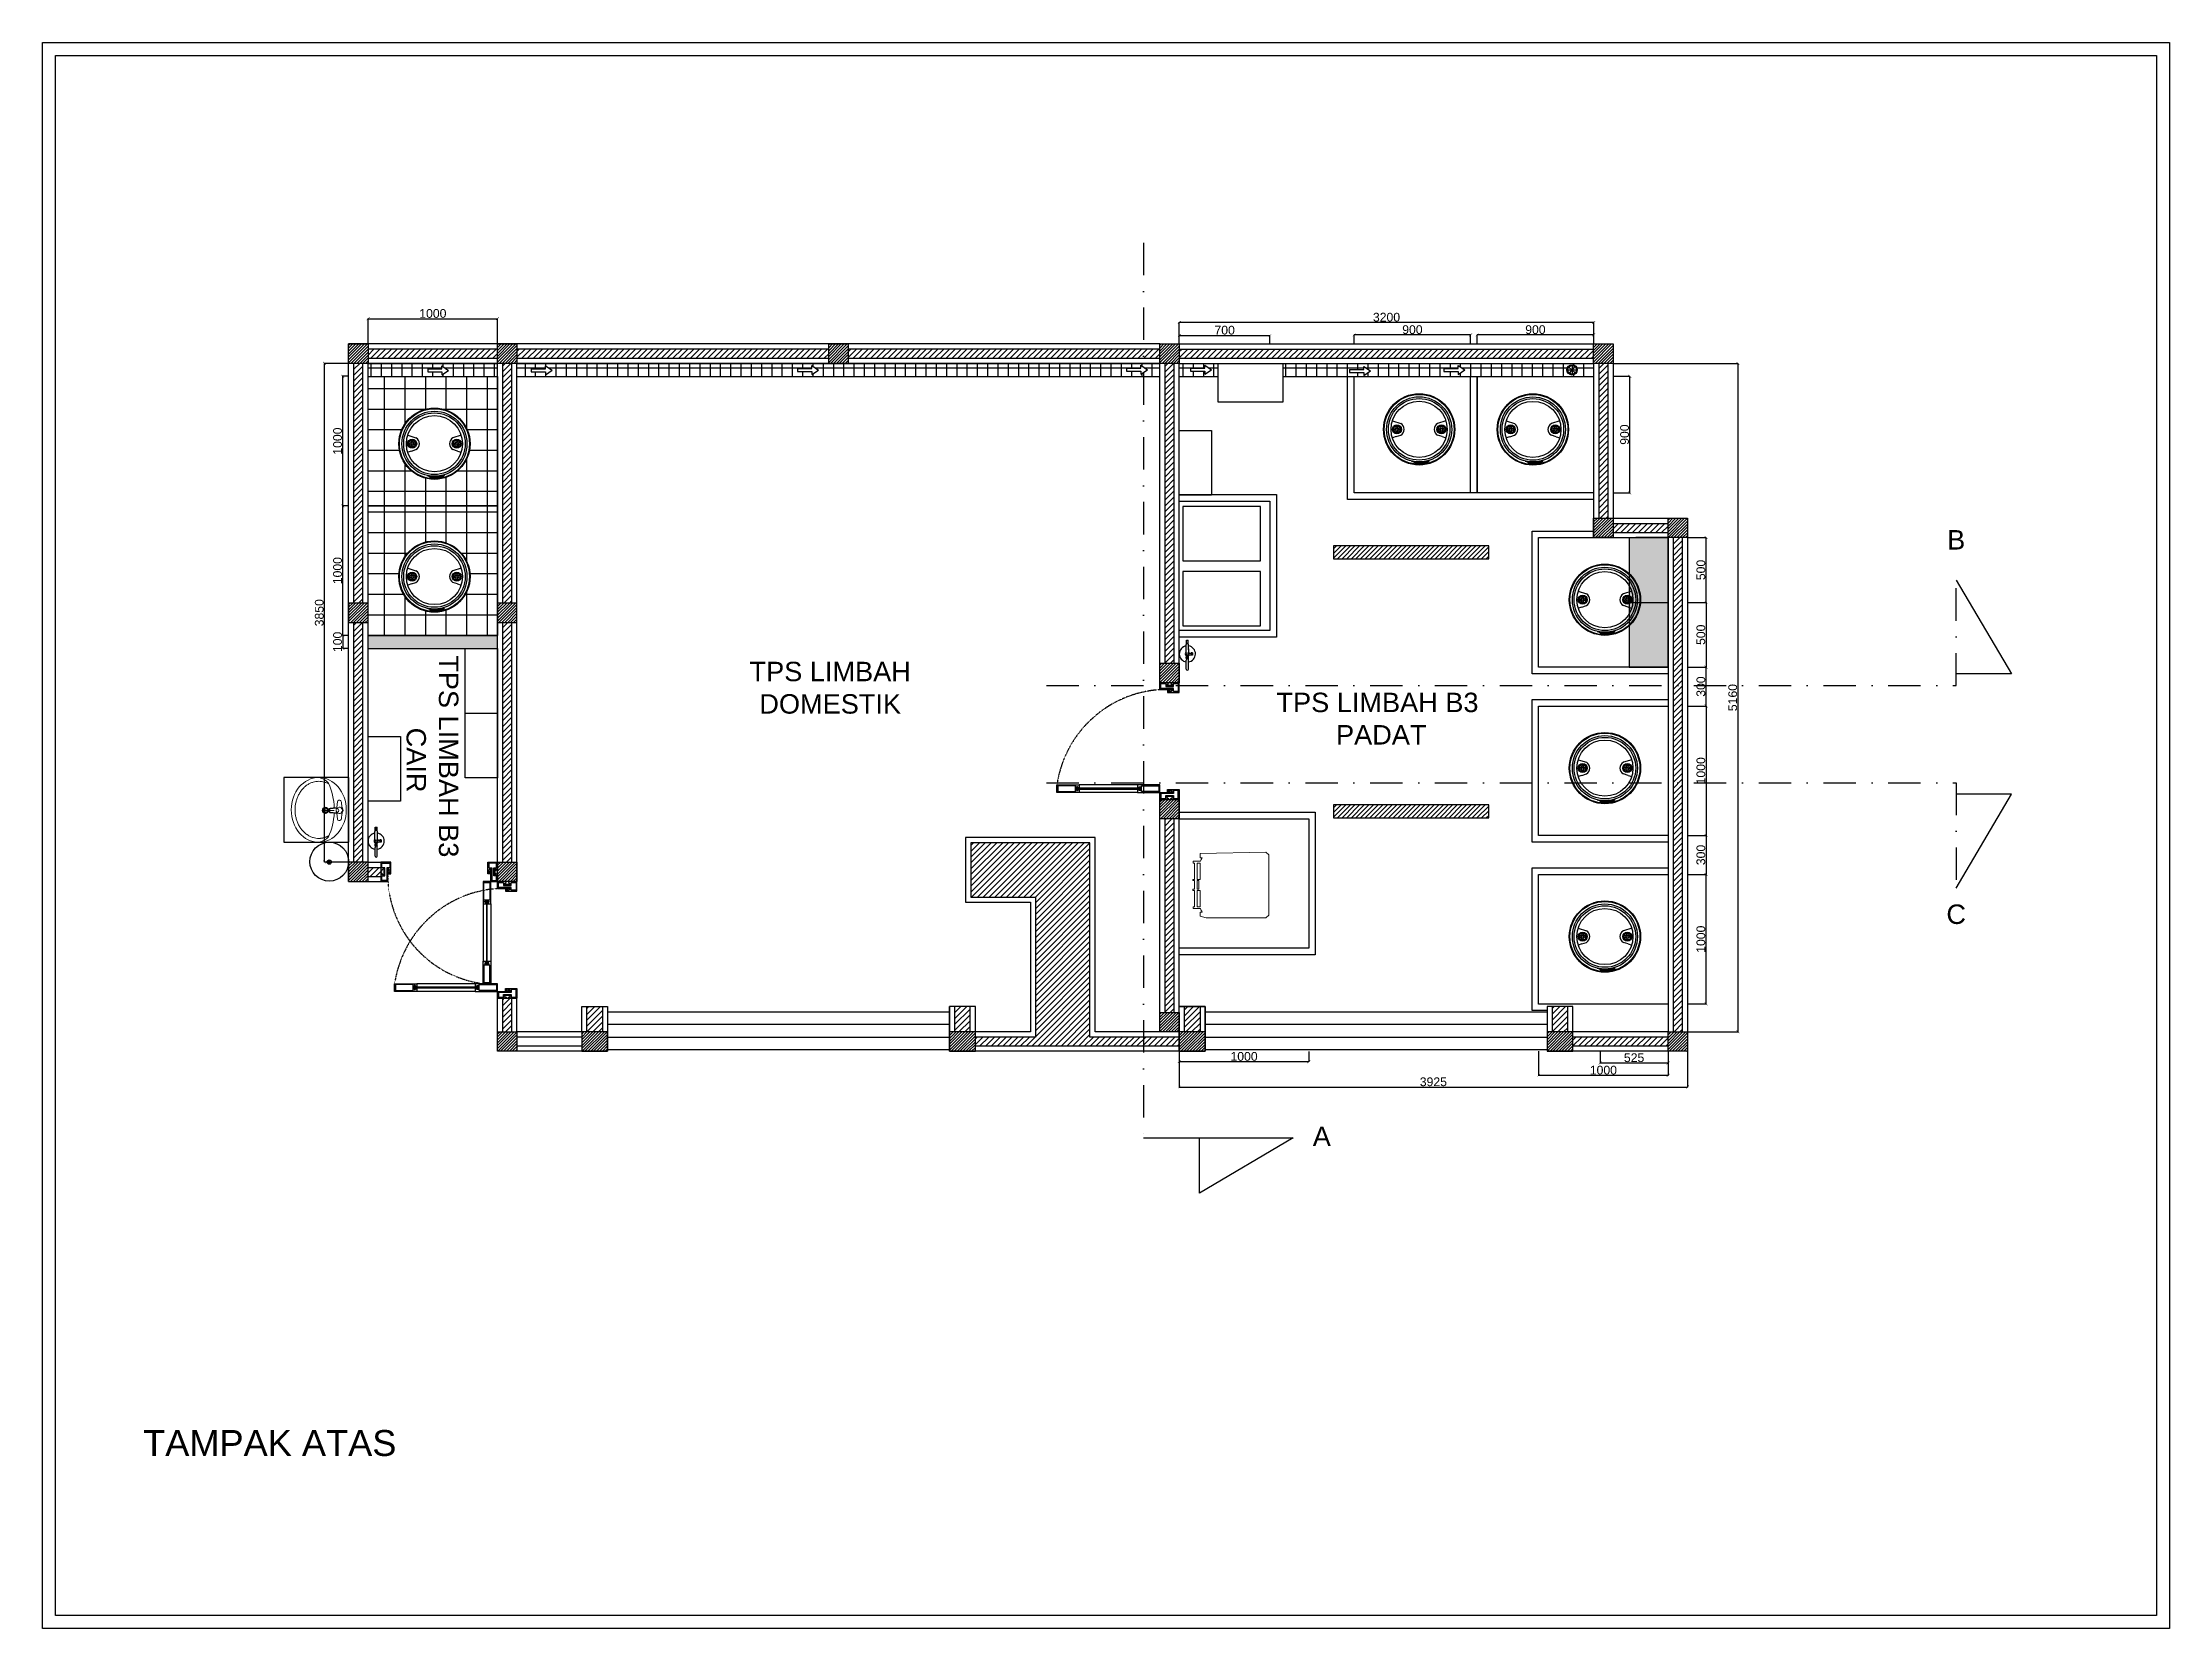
# Model space of a CAD drawing. Header units: millimetres. Extents: x -152054 to 94068, y -14280 to 91468.
# Drawn here: x -90317 to -73891, y 56711 to 68952 of the extents above; entities that cross this region are included whole.
import ezdxf

# ---------------------------------------------------------------- set-up
doc = ezdxf.new("R2010")
doc.units = ezdxf.units.MM
doc.linetypes.add('DASHDOT', pattern=[1, 0.5, -0.25, 0, -0.25])
doc.linetypes.add('HIDDEN', pattern=[0.375, 0.25, -0.125])
doc.layers.add('001_Dark_1 10', color=7, linetype='Continuous', lineweight=0)
doc.layers.add('ALM', color=120, linetype='Continuous')
doc.layers.add('Edges', color=7, linetype='Continuous')
doc.styles.get("Standard").update_dxf_attribs({"font": 'arial.ttf'})
doc.dimstyles.new('ISO-25', dxfattribs={"dimtxt": 67.5, "dimasz": 22.5, "dimexe": 1.25, "dimexo": 0.625, "dimgap": 5.63, "dimtad": 1, "dimtoh": 1, "dimdec": 0, "dimtxsty": 'Standard', "dimblk": 'ARCHTICK', "dimcen": 2.5, "dimclrd": 40, "dimclre": 40, "dimclrt": 1, "dimadec": 0, "dimazin": 0, "dimtfac": 1, "dimtdec": 0, "dimtmove": 0, "dimatfit": 3, "dimldrblk": 'BOXFILLED', "dimfxl": 1, "dimarcsym": 0})
pattern_1 = [(45, (11677.429, 20720.764), (-11.2253202, 11.2253202), [])]
pattern_2 = [(45, (11677.43, 20720.764), (-22.45064, 22.45064), [])]

msp = doc.modelspace()

# ---------------------------------------------------------------- texts
at = {"attachment_point": 1}
for s, width, insert, char_height in [('\\pxqc;{\\C3;B}', 324.72, (-75700.7, 65189.1), 150), ('\\pxqc;{\\C3;TPS LIMBAH\\PDOMESTIK}', 1936.507, (-85202.6, 64172.4), 150), ('\\pxqc;{\\C3;TPS LIMBAH B3  PADAT}', 1936.507, (-80946.8, 63933.9), 150), ('\\pxqc;{\\C3;C}', 324.72, (-75700.7, 62298.9), 150), ('\\pxqc;{\\C3;A}', 324.72, (-80600.1, 60584.4), 150), ('{\\C3;TAMPAK ATAS}', 2647.309, (-89540.6, 58242.1), 200)]:
    msp.add_mtext_dynamic_manual_height_columns(s, width=width, gutter_width=17.5, heights=[0], dxfattribs=dict(at, insert=insert, char_height=char_height))
at = {"insert": (-87106.3, 64381.9), "char_height": 150, "attachment_point": 1, "rotation": 270}
msp.add_mtext_dynamic_manual_height_columns('\\pxqc;{\\C3;TPS LIMBAH B3  CAIR}', width=1936.507, gutter_width=17.5, heights=[0], dxfattribs=at)

# ---------------------------------------------------------------- blocks, each defined once
blk = doc.blocks.new('_ArchTick')
at = {"color": 0, "linetype": 'ByBlock', "const_width": 0.15}
blk.add_lwpolyline([(-0.5, -0.5), (0.5, 0.5)], dxfattribs=at)
blk = doc.blocks.new('*D48')
at = {"color": 40, "lineweight": -2, "transparency": 16777216}
for p, q in [((-87954, 66476), (-88141, 66476)), ((-88140, 62626), (-88140, 66476)), ((-87954, 62626), (-88141, 62626))]:
    blk.add_line(p, q, dxfattribs=at)
at = {"layer": 'Defpoints', "color": 0, "transparency": 16777216}
for p in [(-88140, 66476), (-87953, 66476), (-87953, 62626)]:
    blk.add_point(p, dxfattribs=at)
at = {"color": 40, "lineweight": -2, "transparency": 16777216, "xscale": 22.5, "yscale": 22.5, "zscale": 22.5}
for p, rotation in [((-88140, 66476), 90), ((-88140, 62626), 270)]:
    blk.add_blockref('_ArchTick', p, dxfattribs=dict(at, rotation=rotation))
at = {"color": 1, "transparency": 16777216, "insert": (-88180, 64551), "char_height": 67.5, "attachment_point": 5, "rotation": 90}
blk.add_mtext('3850', dxfattribs=at)
blk = doc.blocks.new('_BoxFilled')
at = {"color": 0, "linetype": 'ByBlock', "lineweight": -2}
blk.add_line((-0.5, 0), (-1, 0), dxfattribs=at)
at = {"color": 0, "linetype": 'ByBlock'}
blk.add_solid([(-0.5, 0.5), (0.5, 0.5), (-0.5, -0.5), (0.5, -0.5)], dxfattribs=at)
blk = doc.blocks.new('*D49')
at = {"color": 40, "lineweight": -2, "transparency": 16777216}
for p, q in [((-87803, 66626), (-87803, 66823)), ((-87803, 66821), (-86803, 66821)), ((-86803, 66626), (-86803, 66823))]:
    blk.add_line(p, q, dxfattribs=at)
at = {"layer": 'Defpoints', "color": 0, "transparency": 16777216}
for p in [(-86803, 66821), (-87803, 66626), (-86803, 66626)]:
    blk.add_point(p, dxfattribs=at)
at = {"color": 40, "lineweight": -2, "transparency": 16777216, "xscale": 22.5, "yscale": 22.5, "zscale": 22.5, "rotation": 180}
blk.add_blockref('_ArchTick', (-87803, 66821), dxfattribs=at)
at = {"color": 40, "lineweight": -2, "transparency": 16777216, "xscale": 22.5, "yscale": 22.5, "zscale": 22.5}
blk.add_blockref('_ArchTick', (-86803, 66821), dxfattribs=at)
at = {"color": 1, "transparency": 16777216, "insert": (-87303, 66861), "char_height": 67.5, "attachment_point": 5}
blk.add_mtext('1000', dxfattribs=at)
blk = doc.blocks.new('*D50')
at = {"color": 40, "lineweight": -2, "transparency": 16777216}
for p, q in [((-81538, 66626), (-81538, 66793)), ((-78338, 66792), (-81538, 66792)), ((-78338, 66626), (-78338, 66793))]:
    blk.add_line(p, q, dxfattribs=at)
at = {"layer": 'Defpoints', "color": 0, "transparency": 16777216}
for p in [(-81538, 66792), (-81538, 66626), (-78338, 66626)]:
    blk.add_point(p, dxfattribs=at)
at = {"color": 40, "lineweight": -2, "transparency": 16777216, "xscale": 22.5, "yscale": 22.5, "zscale": 22.5, "rotation": 180}
blk.add_blockref('_ArchTick', (-81538, 66792), dxfattribs=at)
at = {"color": 40, "lineweight": -2, "transparency": 16777216, "xscale": 22.5, "yscale": 22.5, "zscale": 22.5}
blk.add_blockref('_ArchTick', (-78338, 66792), dxfattribs=at)
at = {"color": 1, "transparency": 16777216, "insert": (-79938, 66832), "char_height": 67.5, "attachment_point": 5}
blk.add_mtext('3200', dxfattribs=at)
blk = doc.blocks.new('plasticwaterdrumplan')
at = {"layer": 'Edges'}
for p, q in [((19.15, 3.55), (22, 2.66)), ((19.8, 0.65), (19.83, 0.88)), ((19.83, 0.42), (19.8, 0.65)), ((19.83, 0.88), (19.88, 1)), ((19.88, 0.3), (19.83, 0.42)), ((19.88, 1), (20.09, 0.86)), ((19.88, 0.3), (20.09, 0.44)), ((20.09, 0.86), (20.13, 0.97)), ((20.13, 0.33), (20.09, 0.44)), ((20.13, 0.97), (20.23, 1.1)), ((20.23, 0.2), (20.13, 0.33)), ((20.23, 1.1), (20.36, 1.2)), ((20.36, 0.1), (20.23, 0.2)), ((20.33, 1.45), (20.45, 1.5)), ((20.33, 1.45), (20.47, 1.24)), ((20.33, -0.15), (20.47, 0.06)), ((20.36, 1.2), (20.47, 1.24)), ((20.47, 0.06), (20.36, 0.1)), ((20.45, 1.5), (20.68, 1.53)), ((20.68, 1.53), (20.91, 1.5)), ((20.68, 1.01), (20.77, 1)), ((21.03, 1.45), (20.89, 1.24)), ((20.89, 1.24), (21, 1.2)), ((21, 0.1), (20.89, 0.06)), ((21.03, -0.15), (20.89, 0.06)), ((20.91, 1.5), (21.03, 1.45)), ((21, 1.2), (21.13, 1.1)), ((21.13, 0.2), (21, 0.1)), ((21.13, 1.1), (21.23, 0.97)), ((21.23, 0.33), (21.13, 0.2)), ((21.23, 0.97), (21.27, 0.86)), ((21.27, 0.44), (21.23, 0.33)), ((21.48, 1), (21.27, 0.86)), ((21.48, 0.3), (21.27, 0.44)), ((21.48, 1), (21.53, 0.88)), ((21.53, 0.42), (21.48, 0.3)), ((21.53, 0.88), (21.56, 0.65)), ((21.56, 0.65), (21.53, 0.42)), ((37.52, 3.55), (34.66, 2.66)), ((35.13, 0.88), (35.1, 0.65)), ((35.1, 0.65), (35.13, 0.42)), ((35.19, 1), (35.13, 0.88)), ((35.13, 0.42), (35.19, 0.3)), ((35.19, 1), (35.39, 0.86)), ((35.19, 0.3), (35.39, 0.44)), ((35.44, 0.97), (35.39, 0.86)), ((35.39, 0.44), (35.44, 0.33)), ((35.54, 1.1), (35.44, 0.97)), ((35.44, 0.33), (35.54, 0.2)), ((35.67, 1.2), (35.54, 1.1)), ((35.54, 0.2), (35.67, 0.1)), ((35.76, 1.5), (35.63, 1.45)), ((35.63, 1.45), (35.78, 1.24)), ((35.63, -0.15), (35.78, 0.06)), ((35.78, 1.24), (35.67, 1.2)), ((35.67, 0.1), (35.78, 0.06)), ((35.99, 1.53), (35.76, 1.5)), ((35.99, 1.01), (35.89, 1)), ((36.22, 1.5), (35.99, 1.53)), ((36.34, 1.45), (36.2, 1.24)), ((36.3, 1.2), (36.2, 1.24)), ((36.2, 0.06), (36.3, 0.1)), ((36.34, -0.15), (36.2, 0.06)), ((36.34, 1.45), (36.22, 1.5)), ((36.44, 1.1), (36.3, 1.2)), ((36.3, 0.1), (36.44, 0.2)), ((36.54, 0.97), (36.44, 1.1)), ((36.44, 0.2), (36.54, 0.33)), ((36.58, 0.86), (36.54, 0.97)), ((36.54, 0.33), (36.58, 0.44)), ((36.79, 1), (36.58, 0.86)), ((36.79, 0.3), (36.58, 0.44)), ((36.84, 0.88), (36.79, 1)), ((36.79, 0.3), (36.84, 0.42)), ((36.87, 0.65), (36.84, 0.88)), ((36.84, 0.42), (36.87, 0.65)), ((20.41, -1.85), (19.15, -2.26)), ((20.45, -0.2), (20.33, -0.15)), ((20.41, -1.85), (22, -1.35)), ((20.68, -0.23), (20.45, -0.2)), ((20.91, -0.2), (20.68, -0.23)), ((21.03, -0.15), (20.91, -0.2)), ((36.26, -1.85), (34.66, -1.35)), ((35.63, -0.15), (35.76, -0.2)), ((35.76, -0.2), (35.99, -0.23)), ((35.99, -0.23), (36.22, -0.2)), ((36.22, -0.2), (36.34, -0.15)), ((36.26, -1.85), (37.52, -2.26)), ((25.72, -10.23), (26.59, -10.46)), ((25.73, -10.21), (26.78, -10.49)), ((26.36, -10.41), (26.54, -10.46)), ((26.36, -10.43), (26.53, -10.48)), ((26.54, -10.46), (26.53, -10.48)), ((26.54, -10.46), (26.59, -10.47)), ((26.59, -10.46), (26.6, -10.46)), ((26.6, -10.48), (26.59, -10.47)), ((26.62, -10.47), (26.6, -10.46)), ((26.6, -10.46), (26.75, -10.5)), ((26.61, -10.48), (26.6, -10.48)), ((26.61, -10.48), (26.61, -10.49)), ((26.62, -10.5), (26.61, -10.49)), ((26.63, -10.48), (26.62, -10.47)), ((26.62, -10.47), (26.62, -10.47)), ((26.63, -10.5), (26.62, -10.5)), ((26.64, -10.49), (26.63, -10.48)), ((26.63, -10.51), (26.63, -10.5)), ((26.64, -10.52), (26.63, -10.51)), ((26.65, -10.5), (26.64, -10.49)), ((26.64, -10.49), (26.64, -10.49)), ((26.64, -10.53), (26.64, -10.52)), ((26.64, -10.54), (26.64, -10.53)), ((26.64, -10.57), (26.65, -10.54)), ((26.65, -10.54), (26.64, -10.54)), ((26.64, -10.59), (26.64, -10.57)), ((26.65, -10.61), (26.64, -10.59)), ((26.65, -10.51), (26.65, -10.5)), ((26.66, -10.52), (26.65, -10.51)), ((26.65, -10.51), (26.65, -10.51)), ((26.65, -10.54), (26.67, -10.53)), ((26.66, -10.53), (26.65, -10.55)), ((26.65, -10.55), (26.65, -10.54)), ((26.65, -10.55), (26.65, -10.55)), ((26.66, -10.64), (26.65, -10.61)), ((26.66, -10.53), (26.66, -10.52)), ((26.67, -10.56), (26.66, -10.57)), ((26.66, -10.57), (26.66, -10.59)), ((26.66, -10.59), (26.66, -10.6)), ((26.66, -10.6), (26.67, -10.62)), ((26.68, -10.66), (26.66, -10.64)), ((26.67, -10.53), (26.69, -10.51)), ((26.68, -10.54), (26.67, -10.56)), ((26.67, -10.62), (26.69, -10.64)), ((26.7, -10.53), (26.68, -10.54)), ((26.7, -10.67), (26.68, -10.66)), ((26.69, -10.51), (26.72, -10.5)), ((26.7, -10.56), (26.69, -10.59)), ((26.69, -10.59), (26.7, -10.63)), ((26.69, -10.64), (26.71, -10.65)), ((26.72, -10.53), (26.7, -10.53)), ((26.72, -10.54), (26.7, -10.56)), ((26.7, -10.63), (26.72, -10.65)), ((26.73, -10.68), (26.7, -10.67)), ((26.71, -10.65), (26.73, -10.66)), ((26.72, -10.5), (26.75, -10.5)), ((26.74, -10.52), (26.72, -10.53)), ((26.75, -10.53), (26.72, -10.54)), ((26.72, -10.65), (26.77, -10.66)), ((26.73, -10.66), (26.76, -10.67)), ((26.75, -10.69), (26.73, -10.68)), ((26.77, -10.53), (26.74, -10.52)), ((26.75, -10.5), (26.77, -10.5)), ((26.75, -10.5), (26.77, -10.51)), ((26.78, -10.54), (26.75, -10.53)), ((26.78, -10.69), (26.75, -10.69)), ((26.76, -10.67), (26.77, -10.66)), ((26.77, -10.5), (26.8, -10.51)), ((26.8, -10.51), (26.77, -10.51)), ((26.79, -10.54), (26.77, -10.53)), ((26.77, -10.66), (26.81, -10.68)), ((26.78, -10.49), (27.01, -10.56)), ((26.78, -10.49), (26.8, -10.51)), ((26.78, -10.54), (26.8, -10.55)), ((26.81, -10.68), (26.78, -10.69)), ((26.81, -10.55), (26.79, -10.54)), ((26.8, -10.51), (26.82, -10.53)), ((26.81, -10.55), (26.8, -10.55)), ((26.81, -10.55), (26.81, -10.55)), ((26.81, -10.55), (26.85, -10.56)), ((26.81, -10.68), (26.81, -10.68)), ((26.81, -10.68), (26.93, -10.71)), ((26.82, -10.53), (26.84, -10.55)), ((26.84, -10.55), (26.85, -10.56)), ((26.85, -10.56), (27.07, -10.63)), ((26.9, -10.77), (26.89, -10.83)), ((26.89, -10.83), (26.9, -10.77)), ((26.89, -10.83), (26.9, -10.88)), ((26.9, -10.88), (26.89, -10.83)), ((26.89, -10.83), (26.89, -10.83)), ((26.9, -10.83), (26.89, -10.83)), ((26.93, -10.72), (26.9, -10.77)), ((26.9, -10.77), (26.93, -10.72)), ((26.9, -10.77), (26.91, -10.77)), ((26.9, -10.83), (26.91, -10.77)), ((26.9, -10.77), (26.9, -10.77)), ((26.9, -10.83), (26.91, -10.78)), ((26.91, -10.88), (26.9, -10.83)), ((26.9, -10.88), (26.9, -10.83)), ((26.9, -10.83), (26.9, -10.83)), ((26.9, -10.88), (26.91, -10.93)), ((26.91, -10.88), (26.9, -10.88)), ((26.9, -10.88), (26.9, -10.88)), ((26.9, -10.88), (26.9, -10.88)), ((26.92, -10.93), (26.9, -10.88)), ((26.92, -10.93), (26.9, -10.88)), ((26.91, -10.78), (26.93, -10.73)), ((26.91, -10.77), (26.93, -10.73)), ((26.91, -10.77), (26.91, -10.78)), ((26.91, -10.83), (26.92, -10.78)), ((26.92, -10.78), (26.91, -10.83)), ((26.91, -10.83), (26.92, -10.88)), ((26.91, -10.88), (26.91, -10.83)), ((26.93, -10.93), (26.91, -10.88)), ((26.92, -10.93), (26.91, -10.88)), ((26.91, -10.93), (26.95, -10.98)), ((26.92, -10.93), (26.91, -10.93)), ((26.92, -10.78), (26.94, -10.73)), ((26.94, -10.73), (26.92, -10.78)), ((26.92, -10.88), (26.93, -10.93)), ((26.92, -10.93), (26.92, -10.93)), ((26.92, -10.93), (26.92, -10.93)), ((26.95, -10.98), (26.92, -10.93)), ((26.95, -10.97), (26.92, -10.93)), ((26.95, -10.98), (26.92, -10.93)), ((26.93, -10.71), (26.93, -10.72)), ((26.93, -10.72), (26.94, -10.71)), ((26.94, -10.71), (26.93, -10.71)), ((26.93, -10.73), (26.94, -10.72)), ((26.93, -10.73), (26.94, -10.72)), ((26.93, -10.73), (26.93, -10.72)), ((26.93, -10.72), (26.93, -10.72)), ((26.93, -10.73), (26.93, -10.73)), ((26.93, -10.93), (26.96, -10.97)), ((26.96, -10.97), (26.93, -10.93)), ((26.94, -10.72), (26.94, -10.71)), ((26.95, -10.72), (26.94, -10.73)), ((26.94, -10.73), (26.95, -10.72)), ((26.95, -10.72), (26.94, -10.72)), ((26.94, -10.72), (26.94, -10.72)), ((27.05, -10.75), (26.95, -10.72)), ((26.95, -10.72), (26.95, -10.72)), ((26.99, -11.01), (26.95, -10.97)), ((26.95, -10.98), (26.95, -10.97)), ((26.95, -10.98), (26.99, -11.02)), ((26.99, -11.01), (26.95, -10.98)), ((26.99, -11.01), (26.95, -10.98)), ((26.95, -10.98), (26.95, -10.98)), ((26.95, -10.98), (26.95, -10.98)), ((26.96, -10.97), (27, -11)), ((27, -11), (26.96, -10.97)), ((26.99, -11.01), (26.99, -11.01)), ((26.99, -11.01), (26.99, -11.01)), ((26.99, -11.01), (26.99, -11.02)), ((27.04, -11.03), (26.99, -11.01)), ((27.04, -11.03), (26.99, -11.01)), ((27.04, -11.04), (26.99, -11.01)), ((26.99, -11.02), (27.04, -11.04)), ((27.02, -10.78), (27, -10.85)), ((27, -10.85), (27.02, -10.91)), ((27, -11), (27.04, -11.02)), ((27.04, -11.03), (27, -11)), ((27.05, -10.75), (27.02, -10.78)), ((27.02, -10.91), (27.07, -10.96)), ((27.04, -11.02), (27.32, -11.11)), ((27.32, -11.13), (27.04, -11.03)), ((27.32, -11.12), (27.04, -11.03)), ((27.32, -11.12), (27.04, -11.03)), ((27.31, -11.13), (27.04, -11.04)), ((27.04, -11.04), (27.04, -11.04)), ((27.31, -11.13), (27.04, -11.04)), ((27.26, -10.81), (27.05, -10.75)), ((27.07, -10.63), (27.11, -10.63)), ((27.08, -10.63), (27.07, -10.63)), ((27.07, -10.96), (27.13, -10.98)), ((27.08, -10.63), (27.11, -10.63)), ((27.09, -10.64), (27.08, -10.63)), ((27.09, -10.64), (27.11, -10.63)), ((27.1, -10.64), (27.09, -10.64)), ((27.1, -10.64), (27.11, -10.64)), ((27.11, -10.64), (27.1, -10.64)), ((27.17, -10.64), (27.11, -10.63)), ((27.11, -10.63), (27.11, -10.63)), ((27.11, -10.63), (27.11, -10.63)), ((27.11, -10.63), (27.17, -10.64)), ((27.11, -10.63), (27.17, -10.64)), ((27.11, -10.64), (27.11, -10.63)), ((27.11, -10.64), (27.11, -10.64)), ((27.11, -10.64), (27.17, -10.65)), ((27.11, -10.64), (27.17, -10.65)), ((27.15, -10.65), (27.11, -10.64)), ((27.13, -10.98), (27.2, -10.96)), ((27.17, -10.66), (27.15, -10.65)), ((28.04, -10.93), (27.15, -10.65)), ((27.44, -10.69), (27.17, -10.64)), ((27.44, -10.68), (27.17, -10.64)), ((27.44, -10.68), (27.17, -10.64)), ((27.43, -10.7), (27.17, -10.65)), ((27.44, -10.69), (27.17, -10.65)), ((27.17, -10.66), (27.43, -10.7)), ((27.2, -10.96), (27.25, -10.91)), ((27.25, -10.91), (27.27, -10.85)), ((27.27, -10.85), (27.26, -10.81)), ((28, -11.04), (27.26, -10.81)), ((27.31, -11.13), (27.6, -11.21)), ((27.6, -11.2), (27.31, -11.13)), ((27.32, -11.11), (27.6, -11.19)), ((27.6, -11.19), (27.32, -11.12)), ((27.6, -11.2), (27.32, -11.12)), ((27.6, -11.2), (27.32, -11.13)), ((27.43, -10.7), (27.7, -10.74)), ((27.7, -10.73), (27.43, -10.7)), ((27.44, -10.68), (27.71, -10.72)), ((27.71, -10.72), (27.44, -10.68)), ((27.71, -10.73), (27.44, -10.69)), ((27.71, -10.72), (27.44, -10.69)), ((27.6, -11.19), (27.89, -11.24)), ((27.88, -11.25), (27.6, -11.19)), ((27.88, -11.25), (27.6, -11.2)), ((27.88, -11.25), (27.6, -11.2)), ((27.88, -11.26), (27.6, -11.2)), ((27.88, -11.26), (27.6, -11.21)), ((27.98, -10.76), (27.7, -10.73)), ((27.7, -10.74), (27.98, -10.76)), ((27.71, -10.72), (27.98, -10.74)), ((27.98, -10.75), (27.71, -10.72)), ((27.98, -10.75), (27.71, -10.72)), ((27.98, -10.75), (27.71, -10.73)), ((28.17, -11.28), (27.88, -11.25)), ((28.17, -11.29), (27.88, -11.25)), ((28.17, -11.28), (27.88, -11.25)), ((28.17, -11.29), (27.88, -11.26)), ((28.17, -11.29), (27.88, -11.26)), ((27.89, -11.24), (28.17, -11.27)), ((28.25, -10.76), (27.98, -10.74)), ((28.25, -10.77), (27.98, -10.75)), ((28.25, -10.77), (27.98, -10.75)), ((28.25, -10.76), (27.98, -10.75)), ((28.25, -10.78), (27.98, -10.76)), ((27.98, -10.76), (28.25, -10.78)), ((28.04, -11.11), (28, -11.04)), ((28.01, -11.04), (28, -11.04)), ((28.01, -11.04), (28.04, -11.1)), ((28.02, -11.05), (28.01, -11.04)), ((28.02, -11.05), (28.04, -11.1)), ((28.02, -11.05), (28.05, -11.09)), ((28.02, -11.05), (28.02, -11.05)), ((28.03, -11.05), (28.02, -11.05)), ((28.05, -11.09), (28.03, -11.05)), ((28.03, -11.05), (28.05, -11.09)), ((28.03, -11.05), (28.05, -11.09)), ((28.03, -11.05), (28.03, -11.05)), ((28.03, -11.05), (28.03, -11.05)), ((28.03, -11.05), (28.07, -11.06)), ((28.04, -10.93), (28.09, -10.9)), ((28.05, -10.93), (28.04, -10.93)), ((28.05, -11.09), (28.04, -11.1)), ((28.04, -11.1), (28.04, -11.1)), ((28.04, -11.1), (28.13, -11.12)), ((28.04, -11.1), (28.12, -11.12)), ((28.13, -11.13), (28.04, -11.11)), ((28.1, -10.9), (28.05, -10.93)), ((28.1, -10.91), (28.05, -10.93)), ((28.05, -10.93), (28.05, -10.93)), ((28.06, -10.93), (28.05, -10.93)), ((28.12, -11.11), (28.05, -11.09)), ((28.05, -11.09), (28.05, -11.09)), ((28.05, -11.09), (28.05, -11.09)), ((28.05, -11.09), (28.12, -11.12)), ((28.05, -11.09), (28.12, -11.11)), ((28.1, -10.91), (28.06, -10.93)), ((28.1, -10.91), (28.06, -10.94)), ((28.06, -10.94), (28.1, -10.92)), ((28.06, -10.94), (28.06, -10.93)), ((28.06, -10.94), (28.11, -10.95)), ((28.06, -10.94), (28.06, -10.94)), ((28.08, -11.07), (28.07, -11.06)), ((28.08, -11.07), (28.09, -11.07)), ((28.09, -10.9), (28.18, -10.92)), ((28.09, -11.07), (28.1, -11.07)), ((28.09, -11.07), (28.09, -11.07)), ((28.09, -11.07), (28.09, -11.07)), ((28.18, -10.92), (28.1, -10.9)), ((28.1, -10.91), (28.1, -10.9)), ((28.18, -10.93), (28.1, -10.91)), ((28.17, -10.93), (28.1, -10.91)), ((28.1, -10.91), (28.1, -10.91)), ((28.17, -10.93), (28.1, -10.91)), ((28.1, -10.91), (28.1, -10.91)), ((28.1, -10.92), (28.1, -10.91)), ((28.1, -10.92), (28.17, -10.94)), ((28.1, -11.07), (28.1, -11.07)), ((28.1, -11.07), (28.1, -11.07)), ((28.11, -11.07), (28.1, -11.07)), ((28.11, -10.95), (28.11, -10.95)), ((28.11, -10.95), (28.11, -10.95)), ((28.14, -10.96), (28.11, -10.95)), ((28.11, -10.95), (28.11, -10.95)), ((28.11, -10.95), (28.11, -10.95)), ((28.11, -11.07), (28.14, -11.07)), ((28.19, -11.07), (28.12, -11.11)), ((28.12, -11.11), (28.19, -11.07)), ((28.12, -11.12), (28.2, -11.08)), ((28.12, -11.12), (28.19, -11.08)), ((28.12, -11.12), (28.12, -11.11)), ((28.12, -11.11), (28.12, -11.11)), ((28.13, -11.12), (28.12, -11.12)), ((28.12, -11.12), (28.12, -11.12)), ((28.13, -11.12), (28.2, -11.08)), ((28.2, -11.09), (28.13, -11.13)), ((28.17, -10.99), (28.14, -10.96)), ((28.14, -11.07), (28.16, -11.05)), ((28.16, -11.05), (28.17, -11.02)), ((28.18, -10.93), (28.17, -10.93)), ((28.17, -10.93), (28.17, -10.93)), ((28.17, -10.93), (28.17, -10.94)), ((28.21, -11), (28.17, -10.93)), ((28.21, -11), (28.17, -10.93)), ((28.17, -10.94), (28.21, -11)), ((28.17, -11.02), (28.17, -10.99)), ((28.17, -11.27), (28.46, -11.29)), ((28.46, -11.29), (28.17, -11.28)), ((28.46, -11.3), (28.17, -11.28)), ((28.17, -11.29), (28.46, -11.31)), ((28.46, -11.3), (28.17, -11.29)), ((28.46, -11.3), (28.17, -11.29)), ((28.18, -10.92), (28.18, -10.93)), ((28.22, -11), (28.18, -10.92)), ((28.18, -10.92), (28.23, -11)), ((28.22, -11), (28.18, -10.93)), ((28.21, -11), (28.19, -11.07)), ((28.19, -11.08), (28.21, -11)), ((28.19, -11.07), (28.21, -11)), ((28.19, -11.08), (28.19, -11.07)), ((28.19, -11.07), (28.19, -11.07)), ((28.2, -11.08), (28.19, -11.08)), ((28.23, -11), (28.2, -11.09)), ((28.2, -11.08), (28.22, -11)), ((28.2, -11.08), (28.22, -11)), ((28.2, -11.08), (28.2, -11.08)), ((28.21, -11), (28.22, -11)), ((28.21, -11), (28.21, -11)), ((28.21, -11), (28.21, -11)), ((28.22, -11), (28.22, -11)), ((28.25, -10.76), (28.52, -10.77)), ((28.52, -10.77), (28.25, -10.76)), ((28.52, -10.78), (28.25, -10.77)), ((28.52, -10.78), (28.25, -10.77)), ((28.25, -10.78), (28.52, -10.79)), ((28.52, -10.79), (28.25, -10.78)), ((28.43, -10.93), (29.05, -10.92)), ((28.44, -11.17), (28.43, -10.93)), ((28.43, -10.93), (28.44, -10.94)), ((29.04, -10.93), (28.44, -10.94)), ((29.04, -10.93), (28.44, -10.94)), ((28.44, -10.94), (28.44, -11.16)), ((28.44, -10.94), (28.45, -11.16)), ((28.44, -10.94), (28.45, -10.95)), ((28.44, -10.94), (28.44, -10.94)), ((29.04, -11.15), (28.44, -11.16)), ((28.44, -11.16), (28.44, -11.17)), ((28.45, -11.16), (28.44, -11.16)), ((28.44, -11.17), (29.05, -11.16)), ((28.45, -10.95), (29.03, -10.94)), ((29.03, -10.94), (28.45, -10.95)), ((29.03, -10.94), (28.45, -10.95)), ((28.46, -11.15), (28.45, -10.95)), ((28.45, -10.95), (28.45, -11.15)), ((28.45, -10.95), (28.45, -10.95)), ((28.45, -10.95), (28.45, -10.95)), ((28.45, -10.95), (28.45, -11.15)), ((29.03, -11.14), (28.45, -11.15)), ((28.45, -11.15), (28.45, -11.15)), ((28.45, -11.15), (28.45, -11.16)), ((28.46, -11.15), (28.45, -11.15)), ((29.04, -11.15), (28.45, -11.16)), ((29.03, -11.15), (28.45, -11.15)), ((29.03, -11.14), (28.46, -11.15)), ((28.46, -11.29), (28.75, -11.28)), ((28.75, -11.29), (28.46, -11.29)), ((28.75, -11.29), (28.46, -11.3)), ((28.76, -11.29), (28.46, -11.3)), ((28.76, -11.3), (28.46, -11.3)), ((28.76, -11.3), (28.46, -11.31)), ((28.52, -10.77), (28.79, -10.77)), ((28.79, -10.77), (28.52, -10.77)), ((28.79, -10.78), (28.52, -10.78)), ((28.79, -10.78), (28.52, -10.78)), ((28.52, -10.79), (28.79, -10.79)), ((28.79, -10.79), (28.52, -10.79)), ((28.75, -11.28), (29.04, -11.25)), ((29.04, -11.26), (28.75, -11.29)), ((29.04, -11.26), (28.75, -11.29)), ((29.05, -11.27), (28.76, -11.3)), ((29.05, -11.27), (28.76, -11.29)), ((29.05, -11.27), (28.76, -11.3)), ((29.06, -10.76), (28.79, -10.77)), ((29.06, -10.76), (28.79, -10.77)), ((29.06, -10.77), (28.79, -10.78)), ((29.06, -10.77), (28.79, -10.78)), ((29.06, -10.78), (28.79, -10.79)), ((28.79, -10.79), (29.06, -10.78)), ((29.03, -10.94), (29.04, -10.93)), ((29.03, -10.94), (29.03, -11.14)), ((29.03, -11.15), (29.03, -10.94)), ((29.03, -11.14), (29.03, -10.94)), ((29.03, -10.94), (29.03, -10.94)), ((29.03, -10.94), (29.03, -10.94)), ((29.03, -11.15), (29.03, -11.14)), ((29.03, -11.14), (29.03, -11.14)), ((29.04, -11.15), (29.03, -11.15)), ((29.04, -10.93), (29.05, -10.92)), ((29.04, -11.15), (29.04, -10.93)), ((29.04, -11.15), (29.04, -10.93)), ((29.04, -10.93), (29.04, -10.93)), ((29.05, -11.16), (29.04, -11.15)), ((29.04, -11.15), (29.04, -11.15)), ((29.04, -11.25), (29.33, -11.21)), ((29.33, -11.21), (29.04, -11.26)), ((29.33, -11.22), (29.04, -11.26)), ((29.05, -10.92), (29.05, -11.16)), ((29.33, -11.22), (29.05, -11.27)), ((29.33, -11.22), (29.05, -11.27)), ((29.05, -11.27), (29.33, -11.23)), ((29.06, -10.76), (29.33, -10.74)), ((29.33, -10.75), (29.06, -10.77)), ((29.33, -10.75), (29.06, -10.76)), ((29.06, -10.78), (29.33, -10.76)), ((29.33, -10.76), (29.06, -10.78)), ((29.33, -10.76), (29.06, -10.77)), ((29.81, -10.63), (29.33, -10.75)), ((29.8, -10.63), (29.33, -10.75)), ((29.8, -10.63), (29.33, -10.74)), ((29.81, -10.64), (29.33, -10.75)), ((29.33, -10.75), (29.33, -10.74)), ((29.33, -10.75), (29.33, -10.75)), ((29.33, -10.75), (29.33, -10.75)), ((29.33, -10.75), (29.34, -10.76)), ((29.33, -10.75), (29.33, -10.76)), ((29.33, -10.76), (29.33, -10.76)), ((29.33, -10.76), (29.34, -10.76)), ((29.33, -10.77), (29.34, -10.76)), ((29.33, -10.76), (29.33, -10.76)), ((29.33, -10.76), (29.33, -10.76)), ((29.33, -10.76), (29.34, -10.76)), ((29.33, -10.76), (29.33, -10.76)), ((29.33, -10.76), (29.33, -10.77)), ((29.33, -10.76), (29.33, -10.76)), ((29.83, -11.05), (29.33, -11.22)), ((29.33, -11.21), (29.83, -11.05)), ((29.83, -11.06), (29.33, -11.22)), ((29.83, -11.06), (29.33, -11.22)), ((29.84, -11.06), (29.33, -11.23)), ((29.84, -11.07), (29.33, -11.23)), ((29.33, -11.21), (29.33, -11.21)), ((29.33, -11.21), (29.33, -11.21)), ((29.33, -11.21), (29.33, -11.21)), ((29.33, -11.21), (29.33, -11.21)), ((29.33, -11.21), (29.33, -11.21)), ((29.33, -11.21), (29.33, -11.21)), ((29.33, -11.21), (29.33, -11.21)), ((29.33, -11.21), (29.33, -11.22)), ((29.33, -11.22), (29.33, -11.23)), ((29.33, -11.22), (29.33, -11.22)), ((29.33, -11.22), (29.33, -11.22)), ((29.33, -11.22), (29.33, -11.22)), ((29.33, -11.22), (29.33, -11.22)), ((29.33, -11.23), (29.33, -11.23)), ((29.81, -10.64), (29.34, -10.76)), ((29.34, -10.76), (29.81, -10.65)), ((29.34, -10.76), (29.34, -10.76)), ((30.28, -10.5), (29.8, -10.63)), ((30.28, -10.5), (29.8, -10.63)), ((30.28, -10.51), (29.81, -10.63)), ((30.28, -10.51), (29.81, -10.64)), ((30.29, -10.51), (29.81, -10.64)), ((29.81, -10.65), (30.29, -10.52)), ((30.32, -10.87), (29.83, -11.05)), ((29.83, -11.05), (30.32, -10.87)), ((30.32, -10.88), (29.83, -11.06)), ((30.33, -10.88), (29.83, -11.06)), ((30.33, -10.88), (29.84, -11.07)), ((30.33, -10.88), (29.84, -11.06)), ((30.76, -10.36), (30.28, -10.5)), ((30.76, -10.37), (30.28, -10.51)), ((30.76, -10.37), (30.28, -10.5)), ((30.76, -10.37), (30.28, -10.51)), ((30.29, -10.52), (30.76, -10.38)), ((30.76, -10.38), (30.29, -10.51)), ((30.32, -10.87), (30.8, -10.67)), ((30.8, -10.67), (30.32, -10.87)), ((30.8, -10.68), (30.32, -10.88)), ((30.81, -10.68), (30.33, -10.88)), ((30.81, -10.68), (30.33, -10.88)), ((30.33, -10.88), (30.81, -10.69)), ((30.76, -10.36), (31.23, -10.22)), ((30.76, -10.38), (31.3, -10.22)), ((31.23, -10.22), (30.76, -10.37)), ((31.23, -10.22), (30.76, -10.37)), ((31.24, -10.23), (30.76, -10.38)), ((31.23, -10.23), (30.76, -10.37)), ((30.8, -10.67), (31.26, -10.46)), ((31.27, -10.46), (30.8, -10.67)), ((31.27, -10.46), (30.8, -10.68)), ((31.28, -10.47), (30.81, -10.69)), ((31.27, -10.47), (30.81, -10.68)), ((31.28, -10.47), (30.81, -10.68)), ((31.26, -10.21), (31.23, -10.22)), ((31.26, -10.21), (31.23, -10.22)), ((31.27, -10.21), (31.23, -10.22)), ((31.27, -10.22), (31.23, -10.23)), ((31.27, -10.22), (31.24, -10.23)), ((31.26, -10.21), (31.3, -10.2)), ((31.3, -10.2), (31.26, -10.21)), ((31.26, -10.46), (31.33, -10.42)), ((31.3, -10.2), (31.27, -10.21)), ((31.3, -10.21), (31.27, -10.22)), ((31.3, -10.21), (31.27, -10.22)), ((31.3, -10.44), (31.27, -10.46)), ((31.31, -10.45), (31.27, -10.46)), ((31.31, -10.45), (31.27, -10.47)), ((31.31, -10.45), (31.28, -10.47)), ((31.31, -10.45), (31.28, -10.47)), ((31.3, -10.2), (31.33, -10.19)), ((31.33, -10.19), (31.3, -10.2)), ((31.33, -10.19), (31.3, -10.2)), ((31.34, -10.2), (31.3, -10.21)), ((31.33, -10.2), (31.3, -10.21)), ((31.3, -10.22), (31.34, -10.21)), ((31.34, -10.43), (31.3, -10.44)), ((31.34, -10.43), (31.31, -10.45)), ((31.35, -10.43), (31.31, -10.45)), ((31.35, -10.43), (31.31, -10.45)), ((31.31, -10.45), (31.35, -10.44)), ((31.36, -10.18), (31.33, -10.19)), ((31.37, -10.18), (31.33, -10.19)), ((31.37, -10.18), (31.33, -10.19)), ((31.37, -10.19), (31.33, -10.2)), ((31.33, -10.42), (31.4, -10.39)), ((31.34, -10.21), (31.4, -10.19)), ((31.37, -10.19), (31.34, -10.2)), ((31.38, -10.41), (31.34, -10.43)), ((31.37, -10.41), (31.34, -10.43)), ((31.38, -10.41), (31.35, -10.43)), ((31.35, -10.44), (31.39, -10.42)), ((31.38, -10.42), (31.35, -10.43)), ((31.4, -10.17), (31.36, -10.18)), ((31.4, -10.17), (31.37, -10.18)), ((31.4, -10.18), (31.37, -10.19)), ((31.4, -10.18), (31.37, -10.18)), ((31.4, -10.18), (31.37, -10.19)), ((31.41, -10.39), (31.37, -10.41)), ((31.41, -10.39), (31.38, -10.41)), ((31.42, -10.4), (31.38, -10.42)), ((31.42, -10.4), (31.38, -10.41)), ((31.42, -10.4), (31.39, -10.42)), ((31.4, -10.17), (31.43, -10.16)), ((31.43, -10.16), (31.4, -10.17)), ((31.44, -10.17), (31.4, -10.18)), ((31.43, -10.17), (31.4, -10.18)), ((31.43, -10.17), (31.4, -10.18)), ((31.4, -10.19), (31.44, -10.18)), ((31.4, -10.39), (31.44, -10.37)), ((31.45, -10.37), (31.41, -10.39)), ((31.44, -10.37), (31.41, -10.39)), ((31.42, -10.4), (31.46, -10.38)), ((31.45, -10.38), (31.42, -10.4)), ((31.45, -10.38), (31.42, -10.4)), ((31.47, -10.15), (31.43, -10.16)), ((31.47, -10.15), (31.43, -10.16)), ((31.47, -10.16), (31.43, -10.17)), ((31.47, -10.16), (31.43, -10.17)), ((31.44, -10.18), (31.5, -10.16)), ((31.47, -10.17), (31.44, -10.17)), ((31.44, -10.37), (31.51, -10.33)), ((31.48, -10.35), (31.44, -10.37)), ((31.48, -10.36), (31.45, -10.37)), ((31.49, -10.36), (31.45, -10.38)), ((31.49, -10.36), (31.45, -10.38)), ((31.46, -10.38), (31.49, -10.36)), ((31.5, -10.14), (31.47, -10.15)), ((31.5, -10.15), (31.47, -10.16)), ((31.5, -10.15), (31.47, -10.15)), ((31.5, -10.15), (31.47, -10.16)), ((31.5, -10.16), (31.47, -10.17)), ((31.51, -10.33), (31.48, -10.35)), ((31.52, -10.34), (31.48, -10.36)), ((31.53, -10.34), (31.49, -10.36)), ((31.52, -10.34), (31.49, -10.36)), ((31.52, -10.34), (31.49, -10.36)), ((31.5, -10.14), (31.53, -10.13)), ((31.54, -10.14), (31.5, -10.15)), ((31.54, -10.14), (31.5, -10.15)), ((31.53, -10.14), (31.5, -10.15)), ((31.5, -10.16), (31.54, -10.15)), ((31.54, -10.15), (31.5, -10.16)), ((31.51, -10.33), (31.54, -10.31)), ((31.55, -10.32), (31.51, -10.33)), ((31.56, -10.32), (31.52, -10.34)), ((31.55, -10.32), (31.52, -10.34)), ((31.56, -10.32), (31.52, -10.34)), ((31.57, -10.13), (31.53, -10.13)), ((31.57, -10.13), (31.53, -10.14)), ((31.56, -10.33), (31.53, -10.34)), ((31.57, -10.13), (31.54, -10.14)), ((31.57, -10.14), (31.54, -10.15)), ((31.57, -10.14), (31.54, -10.14)), ((31.54, -10.15), (31.59, -10.14)), ((31.54, -10.31), (31.61, -10.27)), ((31.59, -10.3), (31.55, -10.32)), ((31.58, -10.3), (31.55, -10.32)), ((31.59, -10.3), (31.56, -10.32)), ((31.59, -10.3), (31.56, -10.32)), ((31.56, -10.33), (31.6, -10.31)), ((31.6, -10.12), (31.57, -10.13)), ((31.6, -10.12), (31.57, -10.13)), ((31.6, -10.13), (31.57, -10.14)), ((31.6, -10.13), (31.57, -10.13)), ((31.59, -10.14), (31.57, -10.14)), ((31.61, -10.28), (31.58, -10.3)), ((31.6, -10.13), (31.59, -10.14)), ((31.59, -10.14), (31.6, -10.14)), ((31.61, -10.14), (31.59, -10.14)), ((31.59, -10.14), (31.59, -10.14)), ((31.62, -10.28), (31.59, -10.3)), ((31.62, -10.28), (31.59, -10.3)), ((31.63, -10.29), (31.59, -10.3)), ((31.6, -10.12), (31.63, -10.13)), ((31.63, -10.13), (31.6, -10.12)), ((31.6, -10.12), (31.6, -10.12)), ((31.62, -10.13), (31.6, -10.12)), ((31.6, -10.12), (31.6, -10.13)), ((31.62, -10.13), (31.6, -10.13)), ((31.62, -10.13), (31.6, -10.13)), ((31.6, -10.13), (31.6, -10.13)), ((31.6, -10.14), (31.62, -10.15)), ((31.63, -10.29), (31.6, -10.31)), ((31.63, -10.15), (31.61, -10.14)), ((31.61, -10.27), (31.66, -10.24)), ((31.65, -10.26), (31.61, -10.28)), ((31.64, -10.14), (31.62, -10.13)), ((31.64, -10.14), (31.62, -10.13)), ((31.62, -10.13), (31.62, -10.13)), ((31.65, -10.14), (31.62, -10.13)), ((31.62, -10.13), (31.62, -10.13)), ((31.62, -10.13), (31.63, -10.13)), ((31.62, -10.15), (31.64, -10.16)), ((31.65, -10.26), (31.62, -10.28)), ((31.66, -10.26), (31.62, -10.28)), ((31.65, -10.13), (31.63, -10.13)), ((31.63, -10.13), (31.63, -10.13)), ((31.65, -10.14), (31.63, -10.13)), ((31.65, -10.16), (31.63, -10.15)), ((31.66, -10.27), (31.63, -10.29)), ((31.66, -10.27), (31.63, -10.29)), ((31.66, -10.15), (31.64, -10.14)), ((31.65, -10.14), (31.64, -10.14)), ((31.64, -10.14), (31.64, -10.14)), ((31.65, -10.15), (31.64, -10.14)), ((31.64, -10.16), (31.65, -10.17)), ((31.67, -10.15), (31.65, -10.13)), ((31.65, -10.14), (31.65, -10.13)), ((31.67, -10.15), (31.65, -10.14)), ((31.67, -10.15), (31.65, -10.14)), ((31.65, -10.14), (31.65, -10.14)), ((31.67, -10.17), (31.65, -10.15)), ((31.66, -10.15), (31.65, -10.15)), ((31.66, -10.17), (31.65, -10.16)), ((31.65, -10.17), (31.66, -10.19)), ((31.67, -10.24), (31.65, -10.26)), ((31.68, -10.24), (31.65, -10.26)), ((31.67, -10.15), (31.66, -10.15)), ((31.68, -10.16), (31.66, -10.15)), ((31.67, -10.18), (31.66, -10.17)), ((31.66, -10.19), (31.67, -10.2)), ((31.67, -10.23), (31.66, -10.24)), ((31.66, -10.24), (31.67, -10.24)), ((31.66, -10.27), (31.7, -10.25)), ((31.69, -10.25), (31.66, -10.26)), ((31.69, -10.25), (31.66, -10.27)), ((31.7, -10.25), (31.66, -10.27)), ((31.67, -10.15), (31.69, -10.16)), ((31.67, -10.15), (31.67, -10.15)), ((31.68, -10.16), (31.67, -10.15)), ((31.67, -10.15), (31.67, -10.15)), ((31.68, -10.16), (31.67, -10.15)), ((31.67, -10.17), (31.68, -10.16)), ((31.68, -10.18), (31.67, -10.17)), ((31.68, -10.2), (31.67, -10.18)), ((31.67, -10.2), (31.67, -10.22)), ((31.67, -10.22), (31.67, -10.23)), ((31.67, -10.24), (31.68, -10.23)), ((31.67, -10.24), (31.68, -10.24)), ((31.68, -10.16), (31.69, -10.16)), ((31.7, -10.18), (31.68, -10.16)), ((31.68, -10.16), (31.68, -10.16)), ((31.68, -10.16), (31.68, -10.16)), ((31.69, -10.18), (31.68, -10.16)), ((31.69, -10.18), (31.68, -10.16)), ((31.69, -10.2), (31.68, -10.18)), ((31.69, -10.18), (31.68, -10.18)), ((31.68, -10.21), (31.68, -10.2)), ((31.68, -10.23), (31.68, -10.21)), ((31.68, -10.24), (31.69, -10.23)), ((31.68, -10.24), (31.69, -10.25)), ((31.7, -10.17), (31.69, -10.16)), ((31.69, -10.19), (31.69, -10.18)), ((31.7, -10.19), (31.69, -10.18)), ((31.69, -10.18), (31.69, -10.18)), ((31.7, -10.18), (31.69, -10.18)), ((31.7, -10.19), (31.69, -10.19)), ((31.7, -10.21), (31.69, -10.19)), ((31.69, -10.19), (31.69, -10.2)), ((31.69, -10.21), (31.69, -10.2)), ((31.7, -10.21), (31.69, -10.21)), ((31.69, -10.23), (31.69, -10.21)), ((31.69, -10.23), (31.7, -10.21)), ((31.69, -10.25), (31.7, -10.23)), ((31.69, -10.25), (31.69, -10.23)), ((31.69, -10.23), (31.7, -10.23)), ((31.69, -10.23), (31.69, -10.23)), ((31.69, -10.25), (31.7, -10.25)), ((31.69, -10.25), (31.69, -10.25)), ((31.7, -10.19), (31.7, -10.17)), ((31.7, -10.18), (31.7, -10.17)), ((31.7, -10.19), (31.7, -10.18)), ((31.7, -10.19), (31.71, -10.21)), ((31.7, -10.19), (31.7, -10.19)), ((31.7, -10.21), (31.7, -10.19)), ((31.7, -10.21), (31.7, -10.19)), ((31.7, -10.19), (31.7, -10.19)), ((31.71, -10.21), (31.7, -10.23)), ((31.7, -10.21), (31.71, -10.21)), ((31.7, -10.23), (31.7, -10.21)), ((31.7, -10.21), (31.7, -10.21)), ((31.7, -10.21), (31.7, -10.21)), ((31.7, -10.23), (31.7, -10.21)), ((31.7, -10.25), (31.7, -10.23)), ((31.7, -10.23), (31.7, -10.23)), ((31.7, -10.25), (31.7, -10.23)), ((31.7, -10.23), (31.7, -10.23)), ((31.7, -10.25), (31.7, -10.25))]:
    blk.add_line(p, q, dxfattribs=at)
for centre, radius in [((28.33, 0.65), 12.22), ((28.33, 0.65), 12), ((28.33, 0.65), 11.16), ((28.33, 0.65), 10.55), ((28.33, 0.65), 9.63), ((20.68, 0.65), 1.55), ((20.68, 0.65), 1.39), ((20.68, 0.65), 1.33), ((20.68, 0.65), 1.2), ((20.68, 0.65), 0.36), ((35.99, 0.65), 1.55), ((35.99, 0.65), 1.39), ((35.99, 0.65), 1.33), ((35.99, 0.65), 1.2), ((35.99, 0.65), 0.36)]:
    blk.add_circle(centre, radius, dxfattribs=at)
for centre, start, end in [((20.85, 0.65), 299.81686, 60.18314), ((35.81, 0.65), 119.81686, 240.18314)]:
    blk.add_arc(centre, 2.31, start, end, dxfattribs=at)
blk = doc.blocks.new('*D51')
at = {"color": 40, "lineweight": -2, "transparency": 16777216}
for p, q in [((-87954, 66376), (-88001, 66376)), ((-87999, 65376), (-87999, 66376)), ((-87954, 65376), (-88001, 65376))]:
    blk.add_line(p, q, dxfattribs=at)
at = {"layer": 'Defpoints', "color": 0, "transparency": 16777216}
for p in [(-87999, 66376), (-87953, 66376), (-87953, 65376)]:
    blk.add_point(p, dxfattribs=at)
at = {"color": 40, "lineweight": -2, "transparency": 16777216, "xscale": 22.5, "yscale": 22.5, "zscale": 22.5}
for p, rotation in [((-87999, 66376), 90), ((-87999, 65376), 270)]:
    blk.add_blockref('_ArchTick', p, dxfattribs=dict(at, rotation=rotation))
at = {"color": 1, "transparency": 16777216, "insert": (-88039, 65876), "char_height": 67.5, "attachment_point": 5, "rotation": 90}
blk.add_mtext('1000', dxfattribs=at)
blk = doc.blocks.new('*D52')
at = {"color": 40, "lineweight": -2, "transparency": 16777216}
for p, q in [((-87954, 65376), (-88001, 65376)), ((-87999, 64376), (-87999, 65376)), ((-87954, 64376), (-88001, 64376))]:
    blk.add_line(p, q, dxfattribs=at)
at = {"layer": 'Defpoints', "color": 0, "transparency": 16777216}
for p in [(-87999, 65376), (-87953, 65376), (-87953, 64376)]:
    blk.add_point(p, dxfattribs=at)
at = {"color": 40, "lineweight": -2, "transparency": 16777216, "xscale": 22.5, "yscale": 22.5, "zscale": 22.5}
for p, rotation in [((-87999, 65376), 90), ((-87999, 64376), 270)]:
    blk.add_blockref('_ArchTick', p, dxfattribs=dict(at, rotation=rotation))
at = {"color": 1, "transparency": 16777216, "insert": (-88039, 64876), "char_height": 67.5, "attachment_point": 5, "rotation": 90}
blk.add_mtext('1000', dxfattribs=at)
blk = doc.blocks.new('*D53')
at = {"color": 40, "lineweight": -2, "transparency": 16777216}
for p, q in [((-87954, 64376), (-88001, 64376)), ((-87954, 64276), (-88001, 64276)), ((-87999, 64376), (-87999, 64276))]:
    blk.add_line(p, q, dxfattribs=at)
at = {"layer": 'Defpoints', "color": 0, "transparency": 16777216}
for p in [(-87999, 64276), (-87953, 64376), (-87953, 64276)]:
    blk.add_point(p, dxfattribs=at)
at = {"color": 40, "lineweight": -2, "transparency": 16777216, "xscale": 22.5, "yscale": 22.5, "zscale": 22.5}
for p, rotation in [((-87999, 64376), 90), ((-87999, 64276), 270)]:
    blk.add_blockref('_ArchTick', p, dxfattribs=dict(at, rotation=rotation))
at = {"color": 1, "transparency": 16777216, "insert": (-88039, 64326), "char_height": 67.5, "width": 262.78, "attachment_point": 5, "rotation": 90}
blk.add_mtext('100', dxfattribs=at)
blk = doc.blocks.new('*D54')
at = {"color": 40, "lineweight": -2, "transparency": 16777216}
for p, q in [((-79238, 66626), (-79238, 66697)), ((-78338, 66696), (-79238, 66696)), ((-78338, 66626), (-78338, 66697))]:
    blk.add_line(p, q, dxfattribs=at)
at = {"layer": 'Defpoints', "color": 0, "transparency": 16777216}
for p in [(-79238, 66696), (-79238, 66626), (-78338, 66626)]:
    blk.add_point(p, dxfattribs=at)
at = {"color": 40, "lineweight": -2, "transparency": 16777216, "xscale": 22.5, "yscale": 22.5, "zscale": 22.5, "rotation": 180}
blk.add_blockref('_ArchTick', (-79238, 66696), dxfattribs=at)
at = {"color": 40, "lineweight": -2, "transparency": 16777216, "xscale": 22.5, "yscale": 22.5, "zscale": 22.5}
blk.add_blockref('_ArchTick', (-78338, 66696), dxfattribs=at)
at = {"color": 1, "transparency": 16777216, "insert": (-78788, 66736), "char_height": 67.5, "attachment_point": 5}
blk.add_mtext('900', dxfattribs=at)
blk = doc.blocks.new('*D55')
at = {"color": 40, "lineweight": -2, "transparency": 16777216}
for p, q in [((-80188, 66626), (-80188, 66697)), ((-79288, 66696), (-80188, 66696)), ((-79288, 66626), (-79288, 66697))]:
    blk.add_line(p, q, dxfattribs=at)
at = {"layer": 'Defpoints', "color": 0, "transparency": 16777216}
for p in [(-80188, 66696), (-80188, 66626), (-79288, 66626)]:
    blk.add_point(p, dxfattribs=at)
at = {"color": 40, "lineweight": -2, "transparency": 16777216, "xscale": 22.5, "yscale": 22.5, "zscale": 22.5, "rotation": 180}
blk.add_blockref('_ArchTick', (-80188, 66696), dxfattribs=at)
at = {"color": 40, "lineweight": -2, "transparency": 16777216, "xscale": 22.5, "yscale": 22.5, "zscale": 22.5}
blk.add_blockref('_ArchTick', (-79288, 66696), dxfattribs=at)
at = {"color": 1, "transparency": 16777216, "insert": (-79738, 66736), "char_height": 67.5, "attachment_point": 5}
blk.add_mtext('900', dxfattribs=at)
blk = doc.blocks.new('*D56')
at = {"color": 40, "lineweight": -2, "transparency": 16777216}
for p, q in [((-78188, 66376), (-78058, 66376)), ((-78059, 65476), (-78059, 66376)), ((-78188, 65476), (-78058, 65476))]:
    blk.add_line(p, q, dxfattribs=at)
at = {"layer": 'Defpoints', "color": 0, "transparency": 16777216}
for p in [(-78188, 66376), (-78059, 66376), (-78188, 65476)]:
    blk.add_point(p, dxfattribs=at)
at = {"color": 40, "lineweight": -2, "transparency": 16777216, "xscale": 22.5, "yscale": 22.5, "zscale": 22.5}
for p, rotation in [((-78059, 66376), 90), ((-78059, 65476), 270)]:
    blk.add_blockref('_ArchTick', p, dxfattribs=dict(at, rotation=rotation))
at = {"color": 1, "transparency": 16777216, "insert": (-78099, 65926), "char_height": 67.5, "attachment_point": 5, "rotation": 90}
blk.add_mtext('900', dxfattribs=at)
blk = doc.blocks.new('*D57')
at = {"color": 40, "lineweight": -2, "transparency": 16777216}
for p, q in [((-77615, 65131), (-77468, 65131)), ((-77470, 64631), (-77470, 65131)), ((-77615, 64631), (-77468, 64631))]:
    blk.add_line(p, q, dxfattribs=at)
at = {"layer": 'Defpoints', "color": 0, "transparency": 16777216}
for p in [(-77616, 65131), (-77470, 65131), (-77616, 64631)]:
    blk.add_point(p, dxfattribs=at)
at = {"color": 40, "lineweight": -2, "transparency": 16777216, "xscale": 22.5, "yscale": 22.5, "zscale": 22.5}
for p, rotation in [((-77470, 65131), 90), ((-77470, 64631), 270)]:
    blk.add_blockref('_ArchTick', p, dxfattribs=dict(at, rotation=rotation))
at = {"color": 1, "transparency": 16777216, "insert": (-77510, 64881), "char_height": 67.5, "attachment_point": 5, "rotation": 90}
blk.add_mtext('500', dxfattribs=at)
blk = doc.blocks.new('*D58')
at = {"color": 40, "lineweight": -2, "transparency": 16777216}
for p, q in [((-77615, 64631), (-77468, 64631)), ((-77470, 64631), (-77470, 64131)), ((-77615, 64131), (-77468, 64131))]:
    blk.add_line(p, q, dxfattribs=at)
at = {"layer": 'Defpoints', "color": 0, "transparency": 16777216}
for p in [(-77616, 64631), (-77616, 64131), (-77470, 64131)]:
    blk.add_point(p, dxfattribs=at)
at = {"color": 40, "lineweight": -2, "transparency": 16777216, "xscale": 22.5, "yscale": 22.5, "zscale": 22.5}
for p, rotation in [((-77470, 64631), 90), ((-77470, 64131), 270)]:
    blk.add_blockref('_ArchTick', p, dxfattribs=dict(at, rotation=rotation))
at = {"color": 1, "transparency": 16777216, "insert": (-77510, 64381), "char_height": 67.5, "attachment_point": 5, "rotation": 90}
blk.add_mtext('500', dxfattribs=at)
blk = doc.blocks.new('*D59')
at = {"color": 40, "lineweight": -2, "transparency": 16777216}
for p, q in [((-78288, 61165), (-78288, 61074)), ((-77763, 61165), (-77763, 61074)), ((-78288, 61076), (-77763, 61076))]:
    blk.add_line(p, q, dxfattribs=at)
at = {"layer": 'Defpoints', "color": 0, "transparency": 16777216}
for p in [(-78288, 61166), (-77763, 61166), (-77763, 61076)]:
    blk.add_point(p, dxfattribs=at)
at = {"color": 40, "lineweight": -2, "transparency": 16777216, "xscale": 22.5, "yscale": 22.5, "zscale": 22.5, "rotation": 180}
blk.add_blockref('_ArchTick', (-78288, 61076), dxfattribs=at)
at = {"color": 40, "lineweight": -2, "transparency": 16777216, "xscale": 22.5, "yscale": 22.5, "zscale": 22.5}
blk.add_blockref('_ArchTick', (-77763, 61076), dxfattribs=at)
at = {"color": 1, "transparency": 16777216, "insert": (-78026, 61116), "char_height": 67.5, "attachment_point": 5}
blk.add_mtext('525', dxfattribs=at)
blk = doc.blocks.new('*D60')
at = {"color": 40, "lineweight": -2, "transparency": 16777216}
for p, q in [((-77613, 63831), (-77468, 63831)), ((-77470, 63831), (-77470, 62831)), ((-77613, 62831), (-77468, 62831))]:
    blk.add_line(p, q, dxfattribs=at)
at = {"layer": 'Defpoints', "color": 0, "transparency": 16777216}
for p in [(-77613, 63831), (-77613, 62831), (-77470, 62831)]:
    blk.add_point(p, dxfattribs=at)
at = {"color": 40, "lineweight": -2, "transparency": 16777216, "xscale": 22.5, "yscale": 22.5, "zscale": 22.5}
for p, rotation in [((-77470, 63831), 90), ((-77470, 62831), 270)]:
    blk.add_blockref('_ArchTick', p, dxfattribs=dict(at, rotation=rotation))
at = {"color": 1, "transparency": 16777216, "insert": (-77510, 63331), "char_height": 67.5, "attachment_point": 5, "rotation": 90}
blk.add_mtext('1000', dxfattribs=at)
blk = doc.blocks.new('*D61')
at = {"color": 40, "lineweight": -2, "transparency": 16777216}
for p, q in [((-77613, 62531), (-77468, 62531)), ((-77470, 61531), (-77470, 62531)), ((-77613, 61531), (-77468, 61531))]:
    blk.add_line(p, q, dxfattribs=at)
at = {"layer": 'Defpoints', "color": 0, "transparency": 16777216}
for p in [(-77613, 62531), (-77470, 62531), (-77613, 61531)]:
    blk.add_point(p, dxfattribs=at)
at = {"color": 40, "lineweight": -2, "transparency": 16777216, "xscale": 22.5, "yscale": 22.5, "zscale": 22.5}
for p, rotation in [((-77470, 62531), 90), ((-77470, 61531), 270)]:
    blk.add_blockref('_ArchTick', p, dxfattribs=dict(at, rotation=rotation))
at = {"color": 1, "transparency": 16777216, "insert": (-77510, 62031), "char_height": 67.5, "attachment_point": 5, "rotation": 90}
blk.add_mtext('1000', dxfattribs=at)
blk = doc.blocks.new('*D62')
at = {"color": 40, "lineweight": -2, "transparency": 16777216}
for p, q in [((-77613, 62831), (-77468, 62831)), ((-77470, 62831), (-77470, 62531)), ((-77613, 62531), (-77468, 62531))]:
    blk.add_line(p, q, dxfattribs=at)
at = {"layer": 'Defpoints', "color": 0, "transparency": 16777216}
for p in [(-77613, 62831), (-77613, 62531), (-77470, 62531)]:
    blk.add_point(p, dxfattribs=at)
at = {"color": 40, "lineweight": -2, "transparency": 16777216, "xscale": 22.5, "yscale": 22.5, "zscale": 22.5}
for p, rotation in [((-77470, 62831), 90), ((-77470, 62531), 270)]:
    blk.add_blockref('_ArchTick', p, dxfattribs=dict(at, rotation=rotation))
at = {"color": 1, "transparency": 16777216, "insert": (-77510, 62681), "char_height": 67.5, "attachment_point": 5, "rotation": 90}
blk.add_mtext('300', dxfattribs=at)
blk = doc.blocks.new('*D63')
at = {"color": 40, "lineweight": -2, "transparency": 16777216}
for p, q in [((-77615, 64131), (-77468, 64131)), ((-77470, 63831), (-77470, 64131)), ((-77613, 63831), (-77468, 63831))]:
    blk.add_line(p, q, dxfattribs=at)
at = {"layer": 'Defpoints', "color": 0, "transparency": 16777216}
for p in [(-77616, 64131), (-77470, 64131), (-77613, 63831)]:
    blk.add_point(p, dxfattribs=at)
at = {"color": 40, "lineweight": -2, "transparency": 16777216, "xscale": 22.5, "yscale": 22.5, "zscale": 22.5}
for p, rotation in [((-77470, 64131), 90), ((-77470, 63831), 270)]:
    blk.add_blockref('_ArchTick', p, dxfattribs=dict(at, rotation=rotation))
at = {"color": 1, "transparency": 16777216, "insert": (-77510, 63981), "char_height": 67.5, "attachment_point": 5, "rotation": 90}
blk.add_mtext('300', dxfattribs=at)
blk = doc.blocks.new('*D64')
at = {"color": 40, "lineweight": -2, "transparency": 16777216}
for p, q in [((-78188, 66476), (-77222, 66476)), ((-77224, 66476), (-77224, 61316)), ((-77613, 61316), (-77222, 61316))]:
    blk.add_line(p, q, dxfattribs=at)
at = {"layer": 'Defpoints', "color": 0, "transparency": 16777216}
for p in [(-78188, 66476), (-77613, 61316), (-77224, 61316)]:
    blk.add_point(p, dxfattribs=at)
at = {"color": 40, "lineweight": -2, "transparency": 16777216, "xscale": 22.5, "yscale": 22.5, "zscale": 22.5}
for p, rotation in [((-77224, 66476), 90), ((-77224, 61316), 270)]:
    blk.add_blockref('_ArchTick', p, dxfattribs=dict(at, rotation=rotation))
at = {"color": 1, "transparency": 16777216, "insert": (-77264, 63896), "char_height": 67.5, "attachment_point": 5, "rotation": 90}
blk.add_mtext('5160', dxfattribs=at)
blk = doc.blocks.new('*D65')
at = {"color": 40, "lineweight": -2, "transparency": 16777216}
for p, q in [((-81538, 61165), (-81538, 60889)), ((-77613, 61165), (-77613, 60889)), ((-81538, 60890), (-77613, 60890))]:
    blk.add_line(p, q, dxfattribs=at)
at = {"layer": 'Defpoints', "color": 0, "transparency": 16777216}
for p in [(-81538, 61166), (-77613, 61166), (-77613, 60890)]:
    blk.add_point(p, dxfattribs=at)
at = {"color": 40, "lineweight": -2, "transparency": 16777216, "xscale": 22.5, "yscale": 22.5, "zscale": 22.5, "rotation": 180}
blk.add_blockref('_ArchTick', (-81538, 60890), dxfattribs=at)
at = {"color": 40, "lineweight": -2, "transparency": 16777216, "xscale": 22.5, "yscale": 22.5, "zscale": 22.5}
blk.add_blockref('_ArchTick', (-77613, 60890), dxfattribs=at)
at = {"color": 1, "transparency": 16777216, "insert": (-79576, 60930), "char_height": 67.5, "attachment_point": 5}
blk.add_mtext('3925', dxfattribs=at)
blk = doc.blocks.new('*D66')
at = {"color": 40, "lineweight": -2, "transparency": 16777216}
for p, q in [((-78763, 61166), (-78763, 60978)), ((-77763, 61165), (-77763, 60978)), ((-77763, 60980), (-78763, 60980))]:
    blk.add_line(p, q, dxfattribs=at)
at = {"layer": 'Defpoints', "color": 0, "transparency": 16777216}
for p in [(-78763, 61167), (-77763, 61166), (-78763, 60980)]:
    blk.add_point(p, dxfattribs=at)
at = {"color": 40, "lineweight": -2, "transparency": 16777216, "xscale": 22.5, "yscale": 22.5, "zscale": 22.5, "rotation": 180}
blk.add_blockref('_ArchTick', (-78763, 60980), dxfattribs=at)
at = {"color": 40, "lineweight": -2, "transparency": 16777216, "xscale": 22.5, "yscale": 22.5, "zscale": 22.5}
blk.add_blockref('_ArchTick', (-77763, 60980), dxfattribs=at)
at = {"color": 1, "transparency": 16777216, "insert": (-78263, 61020), "char_height": 67.5, "attachment_point": 5}
blk.add_mtext('1000', dxfattribs=at)
blk = doc.blocks.new('*D67')
at = {"color": 40, "lineweight": -2, "transparency": 16777216}
for p, q in [((-81538, 61165), (-81538, 61085)), ((-80538, 61164), (-80538, 61085)), ((-81538, 61086), (-80538, 61086))]:
    blk.add_line(p, q, dxfattribs=at)
at = {"layer": 'Defpoints', "color": 0, "transparency": 16777216}
for p in [(-81538, 61166), (-80538, 61164), (-80538, 61086)]:
    blk.add_point(p, dxfattribs=at)
at = {"color": 40, "lineweight": -2, "transparency": 16777216, "xscale": 22.5, "yscale": 22.5, "zscale": 22.5, "rotation": 180}
blk.add_blockref('_ArchTick', (-81538, 61086), dxfattribs=at)
at = {"color": 40, "lineweight": -2, "transparency": 16777216, "xscale": 22.5, "yscale": 22.5, "zscale": 22.5}
blk.add_blockref('_ArchTick', (-80538, 61086), dxfattribs=at)
at = {"color": 1, "transparency": 16777216, "insert": (-81038, 61126), "char_height": 67.5, "attachment_point": 5}
blk.add_mtext('1000', dxfattribs=at)
blk = doc.blocks.new('*D68')
at = {"color": 40, "lineweight": -2, "transparency": 16777216}
for p, q in [((-81538, 66626), (-81538, 66693)), ((-81538, 66692), (-80838, 66692)), ((-80838, 66626), (-80838, 66693))]:
    blk.add_line(p, q, dxfattribs=at)
at = {"layer": 'Defpoints', "color": 0, "transparency": 16777216}
for p in [(-80838, 66692), (-81538, 66626), (-80838, 66626)]:
    blk.add_point(p, dxfattribs=at)
at = {"color": 40, "lineweight": -2, "transparency": 16777216, "xscale": 22.5, "yscale": 22.5, "zscale": 22.5, "rotation": 180}
blk.add_blockref('_ArchTick', (-81538, 66692), dxfattribs=at)
at = {"color": 40, "lineweight": -2, "transparency": 16777216, "xscale": 22.5, "yscale": 22.5, "zscale": 22.5}
blk.add_blockref('_ArchTick', (-80838, 66692), dxfattribs=at)
at = {"color": 1, "transparency": 16777216, "insert": (-81188, 66732), "char_height": 67.5, "attachment_point": 5}
blk.add_mtext('700', dxfattribs=at)
blk = doc.blocks.new('Fire Extinguisher_top_dwgmodels.com')
at = {"color": 0}
for p, q in [((-112, 8), (-47, 8)), ((-35, 7), (-38, 7)), ((-35, 8), (-35, -8)), ((-35, 8), (-23, 8)), ((-35, 6), (-23, 6)), ((-35, 5), (-23, 5)), ((-19, 6), (-19, -6)), ((-19, 6), (-14, 6)), ((-14, -10), (-14, 10)), ((-14, 10), (71, 9)), ((10, 10), (10, 12)), ((11, 10), (11, 12)), ((75, 7), (102, 7)), ((77, 6), (102, 6)), ((78, 1), (78, -1)), ((102, 7), (102, -7)), ((-112, -8), (-47, -8)), ((-35, -7), (-38, -7)), ((-35, -5), (-23, -5)), ((-35, -6), (-23, -6)), ((-35, -8), (-23, -8)), ((-19, -6), (-14, -6)), ((-14, -10), (71, -9)), ((-8, -38), (-8, -28)), ((8, -28), (-8, -28)), ((-8, -36), (8, -36)), ((8, -38), (-8, -38)), ((-6, -10), (-6, -28)), ((6, -10), (6, -28)), ((8, -38), (8, -28)), ((10, -10), (10, -10)), ((11, -10), (39, -10)), ((11, -10), (11, -10)), ((11, -10), (11, -10)), ((11, -11), (39, -11)), ((75, -7), (102, -7)), ((77, -6), (102, -6))]:
    blk.add_line(p, q, dxfattribs=at)
blk.add_circle((0, 0), 8, dxfattribs=at)
for centre, radius, start, end in [((-112, 0), 8, 90, 270), ((0, 0), 60, 8.6363, 172.3377), ((-49, -37), 45.1, 75.4552, 87.5164), ((-23, 8), 1.98, 271.9881, 358.9526), ((-24, 1), 7.45, 50.2127, 88.8117), ((-26, 0), 5.13, 297.4534, 62.5466), ((0, 0), 16, 147.6298, 156.9032), ((0, 0), 16, 37.0611, 141.3809), ((10, 11), 0.177, 14.0852, 165.9148), ((70, 1), 8, 0, 89.221), ((0, 0), 60, 187.6623, 351.3637), ((-49, 37), 45.1, 272.4836, 284.5448), ((-23, -8), 1.98, 1.0474, 88.0119), ((-24, -1), 7.45, 271.1883, 309.7873), ((0, 0), 16, 203.0968, 212.3702), ((0, 0), 16, 218.6191, 247.9757), ((-11, -10), 0.819, 184.1848, 357.3731), ((0, 0), 16, 292.0243, 310.0558), ((10, -11), 1.25, 101.8101, 350.1732), ((10, -10), 0.107, 282.2941, 2.9308), ((10, -10), 0.229, 277.2272, 346.9737), ((10, -11), 0.907, 90, 346.3844), ((11, -11), 0.447, 116.5651, 243.4349), ((10, -11), 1.25, 27.9629, 66.6982), ((10, -11), 0.907, 40.2976, 70.7774), ((0, 0), 16, 312.0013, 315.4535), ((0, 0), 16, 319.3461, 322.9389), ((38, -11), 0.447, 296.5651, 63.4349), ((70, -1), 8, 270.779, 0)]:
    blk.add_arc(centre, radius, start, end, dxfattribs=at)
blk = doc.blocks.new('A$C33FC0FF0')
at = {"lineweight": 5}
for p, q in [((0, 0.451), (0.508, 0.451)), ((0, 0.216), (0, 0.451)), ((0.179, 0.373), (0.179, 0.381)), ((0.235, 0.357), (0.189, 0.363)), ((0.193, 0.394), (0.234, 0.398)), ((0.234, 0.38), (0.24, 0.306)), ((0.241, 0.356), (0.245, 0.306)), ((0.258, 0.336), (0.258, 0.239)), ((0.276, 0.355), (0.271, 0.306)), ((0.283, 0.38), (0.277, 0.306)), ((0.281, 0.357), (0.327, 0.363)), ((0.324, 0.394), (0.283, 0.398)), ((0.337, 0.373), (0.337, 0.381)), ((0.508, 0.216), (0.508, 0.451)), ((0.284, 0.267), (0.232, 0.267)), ((0.248, 0.297), (0.25, 0.284)), ((0.268, 0.297), (0.266, 0.284))]:
    blk.add_line(p, q, dxfattribs=at)
for radius in [0.0238, 0.0218, 0.0168]:
    blk.add_circle((0.257, 0.268), radius, dxfattribs=at)
for centre, radius, start, end in [((0.255, -0.167), 0.505, 91.752, 114.6686), ((0.192, 0.381), 0.0129, 87.0247, 181.3762), ((0.19, 0.375), 0.0115, 188.6096, 263.9713), ((0.258, 0.38), 0.0249, 351.5466, 188.4534), ((0.233, 0.41), 0.0115, 274.681, 310.7525), ((0.258, 0.38), 0.0277, 49.1745, 130.7525), ((0.258, 0.38), 0.0219, 37.1419, 142.8581), ((0.258, 0.355), 0.0175, 352.5304, 188.6494), ((0.243, 0.359), 0.00379, 241.8872, 322.8859), ((0.26, 0.377), 0.0251, 235.2792, 265.1488), ((0.256, 0.38), 0.0276, 274.5723, 303.0138), ((0.274, 0.359), 0.00379, 217.1141, 298.1128), ((0.284, 0.41), 0.0115, 229.1745, 265.319), ((0.255, -0.167), 0.505, 65.3314, 87.4489), ((0.324, 0.381), 0.0129, 358.6238, 92.9753), ((0.326, 0.375), 0.0115, 276.0287, 351.3904), ((0.136, 0.189), 0.138, 131.9061, 168.5305), ((0.258, 0.315), 0.0207, 206.0612, 333.9388), ((0.258, 0.313), 0.015, 209.6977, 330.3023), ((0.258, 0.291), 0.0104, 220.6132, 319.3868), ((0.373, 0.189), 0.138, 11.4697, 48.0939)]:
    blk.add_arc(centre, radius, start, end, dxfattribs=at)
at = {"lineweight": 5, "extrusion": (5.55112e-17, -3.33067e-16, -1)}
blk.add_ellipse((0.254, 0.216), major_axis=(0.254, 0), ratio=0.850394, dxfattribs=at)
at = {"lineweight": 5}
blk.add_open_spline([(0.457, 0.295), (0.458, 0.293), (0.459, 0.291), (0.46, 0.288), (0.461, 0.287), (0.462, 0.285), (0.462, 0.284), (0.463, 0.283), (0.463, 0.283), (0.463, 0.282), (0.464, 0.281), (0.464, 0.28), (0.465, 0.279), (0.466, 0.277), (0.466, 0.276), (0.467, 0.274), (0.467, 0.273), (0.468, 0.271), (0.468, 0.27), (0.469, 0.268), (0.469, 0.267), (0.47, 0.265), (0.47, 0.265), (0.47, 0.264), (0.47, 0.264), (0.471, 0.263), (0.471, 0.262), (0.471, 0.261), (0.471, 0.261), (0.472, 0.26), (0.472, 0.26), (0.472, 0.26), (0.472, 0.259), (0.472, 0.258), (0.472, 0.258), (0.473, 0.257), (0.473, 0.256), (0.473, 0.255), (0.473, 0.255), (0.473, 0.253), (0.474, 0.252), (0.474, 0.25), (0.474, 0.249), (0.475, 0.247), (0.475, 0.247), (0.475, 0.245), (0.475, 0.244), (0.476, 0.242), (0.476, 0.241), (0.476, 0.239), (0.476, 0.238), (0.477, 0.236), (0.477, 0.235), (0.477, 0.233), (0.477, 0.232), (0.477, 0.229), (0.478, 0.228), (0.478, 0.224), (0.478, 0.222), (0.478, 0.219), (0.478, 0.218), (0.478, 0.217), (0.478, 0.216), (0.478, 0.216), (0.478, 0.202), (0.476, 0.187), (0.469, 0.164), (0.466, 0.157), (0.459, 0.141), (0.455, 0.134), (0.449, 0.125), (0.448, 0.123), (0.443, 0.116), (0.439, 0.111), (0.428, 0.099), (0.421, 0.092), (0.407, 0.08), (0.399, 0.074), (0.383, 0.064), (0.374, 0.059), (0.356, 0.05), (0.347, 0.047), (0.329, 0.04), (0.319, 0.038), (0.305, 0.035), (0.3, 0.034), (0.291, 0.032), (0.286, 0.032), (0.277, 0.031), (0.272, 0.03), (0.263, 0.03), (0.259, 0.03), (0.254, 0.03), (0.254, 0.03), (0.249, 0.03), (0.245, 0.03), (0.236, 0.03), (0.231, 0.031), (0.222, 0.032), (0.217, 0.032), (0.208, 0.034), (0.203, 0.035), (0.189, 0.038), (0.179, 0.04), (0.161, 0.047), (0.152, 0.05), (0.134, 0.059), (0.125, 0.064), (0.109, 0.074), (0.101, 0.08), (0.087, 0.092), (0.08, 0.099), (0.068, 0.112), (0.062, 0.119), (0.053, 0.134), (0.049, 0.141), (0.042, 0.157), (0.039, 0.164), (0.032, 0.187), (0.03, 0.202), (0.03, 0.23), (0.032, 0.245), (0.039, 0.268), (0.042, 0.275), (0.047, 0.287), (0.049, 0.291), (0.051, 0.294)], degree=3, knots=[2.909358, 2.909358, 2.909358, 2.909358, 3.057135, 3.057135, 3.131023, 3.131023, 3.204911, 3.204911, 3.223577, 3.223577, 3.278799, 3.278799, 3.352687, 3.352687, 3.426575, 3.426575, 3.500463, 3.500463, 3.574351, 3.574351, 3.64824, 3.64824, 3.685184, 3.685184, 3.722128, 3.722128, 3.759072, 3.759072, 3.796016, 3.796016, 3.796675, 3.796675, 3.83296, 3.83296, 3.869904, 3.869904, 3.906848, 3.906848, 3.943792, 3.943792, 4.01768, 4.01768, 4.091568, 4.091568, 4.165457, 4.165457, 4.239345, 4.239345, 4.313233, 4.313233, 4.387121, 4.387121, 4.461009, 4.461009, 4.534897, 4.534897, 4.682673, 4.682673, 4.83045, 4.83045, 4.904338, 4.904338, 4.942871, 4.942871, 4.942871, 5.090647, 5.090647, 5.164535, 5.164535, 5.238424, 5.238424, 5.257089, 5.257089, 5.312312, 5.312312, 5.3862, 5.3862, 5.460088, 5.460088, 5.533976, 5.533976, 5.607864, 5.607864, 5.681752, 5.681752, 5.718696, 5.718696, 5.755641, 5.755641, 5.792585, 5.792585, 5.829529, 5.829529, 5.830188, 5.830188, 5.866473, 5.866473, 5.903417, 5.903417, 5.940361, 5.940361, 5.977305, 5.977305, 6.051193, 6.051193, 6.125081, 6.125081, 6.198969, 6.198969, 6.272857, 6.272857, 6.346746, 6.346746, 6.420634, 6.420634, 6.494522, 6.494522, 6.56841, 6.56841, 6.716186, 6.716186, 6.863963, 6.863963, 6.937851, 6.937851, 6.976384, 6.976384, 6.976384, 6.976384], dxfattribs=at)

# ---------------------------------------------------------------- dimensions: what is measured, and where the dimension line sits
for base, p1, p2, picture, middle in [((-86803.3, 66821.4), (-87803.3, 66625.7), (-86803.3, 66625.7), '*D49', (-87303.3, 66861.5)), ((-81538.3, 66791.9), (-78338.3, 66625.7), (-81538.3, 66625.7), '*D50', (-79938.3, 66832)), ((-80838.3, 66692.2), (-81538.3, 66625.7), (-80838.3, 66625.7), '*D68', (-81188.3, 66732.3)), ((-80188.3, 66695.9), (-79288.3, 66625.7), (-80188.3, 66625.7), '*D55', (-79738.3, 66736)), ((-79238.3, 66695.9), (-78338.3, 66625.7), (-79238.3, 66625.7), '*D54', (-78788.3, 66736)), ((-80538.3, 61085.8), (-81538.3, 61165.7), (-80538.3, 61164.3), '*D67', (-81038.3, 61125.9)), ((-77613.3, 60890.1), (-81538.3, 61165.7), (-77613.3, 61165.7), '*D65', (-79575.8, 60930.2)), ((-78763.3, 60979.6), (-77763.3, 61165.7), (-78763.3, 61167), '*D66', (-78263.3, 61019.7)), ((-77763.3, 61075.5), (-78288.3, 61165.7), (-77763.3, 61165.7), '*D59', (-78025.8, 61115.6))]:
    dim = msp.add_linear_dim(base=base, p1=p1, p2=p2, dimstyle='ISO-25')
    dim.commit()
    dim.dimension.update_dxf_attribs({"geometry": picture, "text_midpoint": middle})
for base, p1, p2, picture, middle in [((-88139.6, 66475.7), (-87953.3, 62625.7), (-87953.3, 66475.7), '*D48', (-88179.7, 64550.7)), ((-87999.4, 66375.7), (-87953.3, 65375.7), (-87953.3, 66375.7), '*D51', (-88039.5, 65875.7)), ((-77223.6, 61315.7), (-78188.3, 66475.7), (-77613.3, 61315.7), '*D64', (-77263.7, 63895.7)), ((-78059.3, 66375.7), (-78188.3, 65475.7), (-78188.3, 66375.7), '*D56', (-78099.4, 65925.7)), ((-87999.4, 65375.7), (-87953.3, 64375.7), (-87953.3, 65375.7), '*D52', (-88039.5, 64875.7)), ((-77469.6, 65130.7), (-77615.5, 64630.7), (-77615.5, 65130.7), '*D57', (-77509.7, 64880.7)), ((-77469.6, 64130.7), (-77615.5, 64630.7), (-77615.5, 64130.7), '*D58', (-77509.7, 64380.7)), ((-77469.6, 64130.7), (-77613.3, 63830.7), (-77615.5, 64130.7), '*D63', (-77509.8, 63980.7)), ((-77469.6, 62830.7), (-77613.3, 63830.7), (-77613.3, 62830.7), '*D60', (-77509.7, 63330.7)), ((-77469.6, 62530.7), (-77613.3, 62830.7), (-77613.3, 62530.7), '*D62', (-77509.8, 62680.7)), ((-77469.6, 62530.7), (-77613.3, 61530.7), (-77613.3, 62530.7), '*D61', (-77509.7, 62030.7))]:
    dim = msp.add_linear_dim(base=base, p1=p1, p2=p2, angle=90, dimstyle='ISO-25')
    dim.commit()
    dim.dimension.update_dxf_attribs({"geometry": picture, "text_midpoint": middle})
dim = msp.add_linear_dim(base=(-87999.4, 64275.7), p1=(-87953.3, 64375.7), p2=(-87953.3, 64275.7), angle=90, dimstyle='ISO-25')
dim.commit()
dim.dimension.update_dxf_attribs({"geometry": '*D53', "text_midpoint": (-87999.4, 64325.7), "dimtype": 160})

# ---------------------------------------------------------------- hatches: boundary and pattern name
at = {"transparency": 33554559}
h = msp.add_hatch(dxfattribs=at)
h.set_pattern_fill('ANSI31', color=1, scale=5)
h.set_pattern_definition(pattern_1)
h.paths.add_polyline_path([(-86653.3, 66475.7), (-86653.3, 66625.7), (-86803.3, 66625.7), (-86803.3, 66475.7)])
h.paths.add_polyline_path([(-84245.8, 66625.7), (-84245.8, 66475.7), (-84095.8, 66475.7), (-84095.8, 66625.7)])
h.paths.add_polyline_path([(-81538.3, 66475.7), (-81538.3, 66625.7), (-81688.3, 66625.7), (-81688.3, 66475.7)])
h.paths.add_polyline_path([(-78188.3, 66625.7), (-78338.3, 66625.7), (-78338.3, 66475.7), (-78188.3, 66475.7)])
h.paths.add_polyline_path([(-78188.3, 65280.7), (-78338.3, 65280.7), (-78338.3, 65130.7), (-78188.3, 65130.7)])
h.paths.add_polyline_path([(-77763.3, 65130.7), (-77613.3, 65130.7), (-77613.3, 65280.7), (-77763.3, 65280.7)])
h.paths.add_polyline_path([(-77613.3, 61315.7), (-77763.3, 61315.7), (-77763.3, 61165.7), (-77613.3, 61165.7)])
h.paths.add_polyline_path([(-78498.3, 61165.7), (-78498.3, 61315.7), (-78698.3, 61315.7), (-78698.3, 61165.7)])
h.paths.add_polyline_path([(-81538.3, 61165.7), (-81338.3, 61165.7), (-81338.3, 61315.7), (-81538.3, 61315.7)])
h.paths.add_polyline_path([(-81688.3, 61315.7), (-81538.3, 61315.7), (-81538.3, 61465.7), (-81688.3, 61465.7)])
h.paths.add_polyline_path([(-83113.3, 61165.7), (-83113.3, 61315.7), (-83313.3, 61315.7), (-83313.3, 61165.7)])
h.paths.add_polyline_path([(-81538.3, 62960.7), (-81538.3, 63110.7), (-81688, 63110.7), (-81688, 62960.7)])
h.paths.add_polyline_path([(-85953, 61315.7), (-86153, 61315.7), (-86153, 61165.7), (-85953, 61165.7)])
h.paths.add_polyline_path([(-86653.3, 61165.7), (-86653.3, 61315.7), (-86803.3, 61315.7), (-86803.3, 61165.7)])
h.paths.add_polyline_path([(-86803.3, 62475.7), (-86653.3, 62475.7), (-86653.3, 62625.7), (-86803.3, 62625.7)])
h.paths.add_polyline_path([(-87803.3, 62475.7), (-87803.3, 62625.7), (-87953.3, 62625.7), (-87953.3, 62475.7)])
h.paths.add_polyline_path([(-86653.3, 64625.7), (-86803.3, 64625.7), (-86803.3, 64475.7), (-86653.3, 64475.7)])
h.paths.add_polyline_path([(-87803.3, 64475.7), (-87803.3, 64625.7), (-87953.3, 64625.7), (-87953.3, 64475.7)])
h = msp.add_hatch(dxfattribs=at)
h.set_pattern_fill('ANSI31', color=1, scale=5)
h.set_pattern_definition(pattern_1)
h.paths.add_polyline_path([(-87803.3, 66475.7), (-87803.3, 66625.7), (-87953.3, 66625.7), (-87953.3, 66475.7)])
h = msp.add_hatch()
h.set_pattern_fill('ANSI31', color=1, scale=10)
h.set_pattern_definition(pattern_2)
h.paths.add_polyline_path([(-86803.3, 66585.7), (-87803.3, 66585.7), (-87803.3, 66515.7), (-86803.3, 66515.7)])
h = msp.add_hatch()
h.set_pattern_fill('ANSI31', color=1, scale=10)
h.set_pattern_definition(pattern_2)
h.paths.add_polyline_path([(-86653.3, 66585.7), (-86653.3, 66515.7), (-84245.8, 66515.7), (-84245.8, 66585.7)])
h = msp.add_hatch()
h.set_pattern_fill('ANSI31', color=1, scale=10)
h.set_pattern_definition(pattern_2)
h.paths.add_polyline_path([(-81688.3, 66515.7), (-81688.3, 66585.7), (-84095.8, 66585.7), (-84095.8, 66515.7)])
h = msp.add_hatch()
h.set_pattern_fill('ANSI31', color=1, scale=10)
h.set_pattern_definition(pattern_2)
h.paths.add_polyline_path([(-81538.3, 66585.7), (-81538.3, 66515.7), (-78338.3, 66515.7), (-78338.3, 66585.7)])
h = msp.add_hatch()
h.set_pattern_fill('ANSI31', color=1, scale=10)
h.set_pattern_definition(pattern_2)
h.paths.add_polyline_path([(-87843.3, 66475.7), (-87913.3, 66475.7), (-87913.3, 64625.7), (-87843.3, 64625.7)])
h = msp.add_hatch()
h.set_pattern_fill('ANSI37', color=4, scale=25, angle=45)
h.set_pattern_definition([(90, (11677.43, 20720.764), (-79.375, 0), []), (180, (11677.43, 20720.764), (0, -79.375), [])])
h.paths.add_polyline_path([(-78338.3, 66475.7), (-80738.3, 66475.7), (-80738.3, 66375.7), (-78338.3, 66375.7)])
h.paths.add_polyline_path([(-79494.6, 66437.3), (-79384.4, 66437.5), (-79384.5, 66460.7), (-79333.4, 66425.9), (-79384.4, 66391), (-79384.4, 66414.2), (-79494.5, 66414.1)], flags=16)
h.paths.add_polyline_path([(-80062.8, 66417.5), (-80113.8, 66382.6), (-80113.8, 66405.8), (-80223.9, 66405.6), (-80224, 66428.9), (-80113.9, 66429), (-80113.9, 66452.3)], flags=16)
h.paths.add_polyline_path([(-78465, 66425.7, -1), (-78544.9, 66425.7, -1)], flags=16)
h.paths.add_polyline_path([(-78471.5, 66425.7, -1), (-78538.4, 66425.7, -1)], flags=0)
h.paths.add_polyline_path([(-81238.3, 66475.7), (-81538.3, 66475.7), (-81538.3, 66375.7), (-81238.3, 66375.7)])
h.paths.add_polyline_path([(-81451.6, 66438.7), (-81341.4, 66438.8), (-81341.5, 66462.1), (-81290.4, 66427.3), (-81341.4, 66392.4), (-81341.4, 66415.6), (-81451.5, 66415.4)], flags=16)
h.paths.add_polyline_path([(-81688.3, 66475.7), (-86653.3, 66475.7), (-86653.3, 66375.7), (-81688.3, 66375.7)])
h.paths.add_polyline_path([(-84325.8, 66424.7), (-84376.8, 66389.8), (-84376.9, 66413), (-84487, 66412.9), (-84487, 66436.1), (-84376.9, 66436.3), (-84376.9, 66459.5)], flags=16)
h.paths.add_polyline_path([(-81946.3, 66415.4), (-81946.3, 66438.6), (-81836.2, 66438.8), (-81836.2, 66462), (-81785.1, 66427.3), (-81836.1, 66392.3), (-81836.2, 66415.6)], flags=16)
h.paths.add_polyline_path([(-86381.3, 66423), (-86432.3, 66388.1), (-86432.4, 66411.3), (-86542.5, 66411.1), (-86542.5, 66434.4), (-86432.4, 66434.5), (-86432.4, 66457.8)], flags=16)
h.paths.add_polyline_path([(-86803.3, 66475.7), (-87803.3, 66475.7), (-87803.3, 66375.7), (-86803.3, 66375.7)])
h.paths.add_polyline_path([(-87181.7, 66421.6), (-87232.7, 66386.7), (-87232.7, 66409.9), (-87342.8, 66409.8), (-87342.8, 66433), (-87232.7, 66433.2), (-87232.8, 66456.4)], flags=16)
at = {"true_color": 0x939598, "transparency": 33554483}
h = msp.add_hatch(dxfattribs=at)
h.set_pattern_fill('ANSI37', color=252, scale=50, angle=45)
h.set_pattern_definition([(90, (-2903.22, 20720.76), (-158.75, 0), []), (180, (-2903.22, 20720.76), (0, -158.75), [])])
h.paths.add_polyline_path([(-86803.3, 65375.7), (-87803.3, 65375.7), (-87803.3, 64375.7), (-86803.3, 64375.7)])
h.paths.add_polyline_path([(-87015.6, 64830.5, -1), (-87565.7, 64830.5, -1)], flags=16)
h.paths.add_polyline_path([(-87020.5, 64830.5, -1), (-87560.8, 64830.5, -1)], flags=0)
h.paths.add_polyline_path([(-87322.2, 64574.6), (-87322.9, 64574.7), (-87322.8, 64573.4)], flags=0)
h.paths.add_polyline_path([(-87324.1, 64578), (-87327, 64576), (-87325.8, 64575.7), (-87319, 64576.4)], flags=0)
h.paths.add_polyline_path([(-87317.3, 64575.9), (-87317.4, 64575.9), (-87317.3, 64575.9)], flags=0)
h.paths.add_polyline_path([(-87298.1, 64567.1), (-87295.8, 64569.2), (-87296.7, 64569.5), (-87313.1, 64572), (-87313.3, 64571.8)], flags=0)
h.paths.add_polyline_path([(-87325.6, 64575.2), (-87325, 64575.3), (-87322.8, 64576.8), (-87324.9, 64578.2), (-87325.6, 64578.4), (-87326.3, 64578.6), (-87327, 64578.4), (-87327.5, 64577.9), (-87327.7, 64577.2), (-87327.5, 64576.5), (-87326.7, 64575.7), (-87326.2, 64575.6), (-87325.8, 64575.7)], flags=0)
h.paths.add_polyline_path([(-87218.6, 64587.6), (-87215, 64588.4), (-87215.2, 64587), (-87213.7, 64585.7), (-87218.7, 64582.8), (-87223.6, 64580.3), (-87234.9, 64575.2), (-87245.7, 64570.7), (-87256.8, 64566.6), (-87268.1, 64562.9), (-87268.1, 64563), (-87274.7, 64561.9), (-87274.7, 64561.9), (-87281.1, 64561.3), (-87287.7, 64561.2), (-87294.3, 64561.5), (-87300.8, 64562.3), (-87307.3, 64563.4), (-87313.6, 64565.1), (-87322, 64567.9), (-87323.3, 64571.4), (-87323.1, 64571.7), (-87323.1, 64572), (-87323.1, 64572), (-87322.8, 64573.2), (-87322.8, 64573.2), (-87322.2, 64574.3), (-87322.3, 64574.3), (-87320.3, 64576.7), (-87318.9, 64576.4), (-87318.1, 64576.5), (-87316.9, 64576.2), (-87310.8, 64575.3), (-87304.8, 64574.5), (-87298.7, 64573.9), (-87292.6, 64573.5), (-87286.5, 64573.3), (-87280.3, 64573.3), (-87274.2, 64573.5), (-87268.1, 64573.8), (-87257.5, 64576.5), (-87246.8, 64579.4), (-87236.1, 64582.4), (-87225.4, 64585.7), (-87222, 64586.7)], flags=0)
h.paths.add_polyline_path([(-87039.4, 64830.5, -0.3345381), (-87221.3, 64589), (-87222.9, 64586.5), (-87220.1, 64587.2), (-87220.9, 64587), (-87221.6, 64586.8), (-87223.1, 64588.5, -0.4963711), (-87541.9, 64830.5, -1)], flags=0)
h.paths.add_polyline_path([(-87053.1, 64830.5, -1), (-87528.2, 64830.5, -1)], flags=0)
h.paths.add_polyline_path([(-87073.7, 64830.5, -1), (-87507.6, 64830.5, -1)], flags=0)
h.paths.add_polyline_path([(-87083.4, 64830.4, -1), (-87153.3, 64830.4, -1)], flags=0)
h.paths.add_polyline_path([(-87091.2, 64830.4, -1), (-87145.4, 64830.4, -1)], flags=0)
h.paths.add_polyline_path([(-87087, 64830.4, -1), (-87149.6, 64830.4, -1)], flags=0)
h.paths.add_polyline_path([(-87104.9, 64835.2), (-87104.4, 64835.6), (-87105.9, 64837.6)], flags=0)
h.paths.add_polyline_path([(-87113.5, 64817.1), (-87113.2, 64816.5), (-87111.2, 64818)], flags=0)
h.paths.add_polyline_path([(-87131.7, 64825.6), (-87132.2, 64825.3), (-87130.7, 64823.3)], flags=0)
h.paths.add_polyline_path([(-87123.1, 64843.8), (-87123.5, 64844.3), (-87125.5, 64842.8)], flags=0)
h.paths.add_polyline_path([(-87110.4, 64848.4), (-87113.2, 64844.3), (-87111.2, 64842.8), (-87113.5, 64843.8), (-87110.4, 64848.4), (-87113.2, 64849.6), (-87121, 64850.6), (-87123.5, 64849.6), (-87115.7, 64850.6)], flags=0)
h.paths.add_polyline_path([(-87100.3, 64822.5), (-87104.4, 64825.3), (-87105.9, 64823.3), (-87104.9, 64825.6), (-87100.3, 64822.5), (-87099.1, 64825.3), (-87098.1, 64833.1), (-87099.1, 64835.6), (-87098.1, 64827.8)], flags=0)
h.paths.add_polyline_path([(-87110.2, 64830.4, -1), (-87126.4, 64830.4, -1)], flags=0)
h.paths.add_polyline_path([(-87130.7, 64837.6), (-87131.7, 64835.2), (-87136.3, 64838.4), (-87137.5, 64835.6), (-87138.5, 64827.8), (-87137.5, 64825.3), (-87138.5, 64833.1), (-87136.3, 64838.4), (-87132.2, 64835.6)], flags=0)
h.paths.add_polyline_path([(-87125.5, 64818), (-87123.1, 64817.1), (-87126.3, 64812.4), (-87123.5, 64811.2), (-87115.7, 64810.2), (-87113.2, 64811.2), (-87121, 64810.2), (-87126.3, 64812.4), (-87123.5, 64816.5)], flags=0)
h.paths.add_polyline_path([(-87428, 64830.4, -1), (-87497.9, 64830.4, -1)], flags=0)
h.paths.add_polyline_path([(-87435.9, 64830.4, -1), (-87490.1, 64830.4, -1)], flags=0)
h.paths.add_polyline_path([(-87431.7, 64830.4, -1), (-87494.3, 64830.4, -1)], flags=0)
h.paths.add_polyline_path([(-87458.2, 64817.1), (-87457.8, 64816.5), (-87455.8, 64818)], flags=0)
h.paths.add_polyline_path([(-87476.3, 64825.6), (-87476.9, 64825.3), (-87475.4, 64823.3)], flags=0)
h.paths.add_polyline_path([(-87467.7, 64843.8), (-87468.1, 64844.3), (-87470.1, 64842.8)], flags=0)
h.paths.add_polyline_path([(-87449.6, 64835.2), (-87449.1, 64835.6), (-87450.6, 64837.6)], flags=0)
h.paths.add_polyline_path([(-87444.9, 64822.5), (-87449.1, 64825.3), (-87450.6, 64823.3), (-87449.6, 64825.6), (-87444.9, 64822.5), (-87443.8, 64825.3), (-87442.7, 64833.1), (-87443.8, 64835.6), (-87442.7, 64827.8)], flags=0)
h.paths.add_polyline_path([(-87455, 64848.4), (-87457.8, 64844.3), (-87455.8, 64842.8), (-87458.2, 64843.8), (-87455, 64848.4), (-87457.8, 64849.6), (-87465.6, 64850.6), (-87468.1, 64849.6), (-87460.3, 64850.6)], flags=0)
h.paths.add_polyline_path([(-87454.9, 64830.4, -1), (-87471.1, 64830.4, -1)], flags=0)
h.paths.add_polyline_path([(-87475.4, 64837.6), (-87476.3, 64835.2), (-87481, 64838.4), (-87482.2, 64835.6), (-87483.2, 64827.8), (-87482.2, 64825.3), (-87483.2, 64833.1), (-87481, 64838.4), (-87476.9, 64835.6)], flags=0)
h.paths.add_polyline_path([(-87465.6, 64810.2), (-87470.9, 64812.4), (-87468.1, 64816.5), (-87470.1, 64818), (-87467.7, 64817.1), (-87470.9, 64812.4), (-87468.1, 64811.2), (-87460.3, 64810.2), (-87457.8, 64811.2)], flags=0)
h.paths.add_polyline_path([(-87288.4, 64569.6), (-87274.6, 64569.8), (-87274.5, 64562.4), (-87272.7, 64562.7), (-87274.5, 64564.5), (-87288.3, 64564.3)], flags=0)
h.paths.add_polyline_path([(-87270.3, 64573.3), (-87269.6, 64573.4), (-87274.2, 64573.1), (-87274.2, 64573)], flags=0)
h.paths.add_polyline_path([(-87292.3, 64566.9), (-87296.6, 64564.4), (-87299, 64568.7), (-87294.8, 64571.2)], flags=0)
h.paths.add_polyline_path([(-87293.1, 64568), (-87293, 64568.4), (-87293.4, 64568.5)], flags=0)
h.paths.add_polyline_path([(-87294.4, 64564.9), (-87294.3, 64565), (-87297.2, 64565.8), (-87297.3, 64565.7)], flags=0)
h.paths.add_polyline_path([(-87293.8, 64566.4), (-87293.7, 64566.2), (-87295.3, 64565.3), (-87295.4, 64565.4), (-87297.1, 64565.9), (-87297.2, 64565.8), (-87298.9, 64568.7), (-87294.9, 64570.9), (-87294.9, 64570.7), (-87294.5, 64570), (-87293, 64569.6)], flags=0)
h.paths.add_polyline_path([(-87323, 64570.7), (-87322.9, 64570.8), (-87322.6, 64570.8), (-87322.2, 64569.8), (-87321.6, 64568.8), (-87320.7, 64568.1), (-87319.7, 64567.6), (-87313.5, 64565.5), (-87307.2, 64563.9), (-87300.7, 64562.7), (-87294.2, 64561.9), (-87288.2, 64561.7), (-87288.3, 64569.5), (-87274.7, 64569.7), (-87274.7, 64564.6), (-87272.6, 64562.6), (-87268.5, 64563.2), (-87268.3, 64563.3), (-87268.3, 64563.4), (-87267.8, 64563.5), (-87257, 64567), (-87246, 64571.1), (-87235.2, 64575.5), (-87224.7, 64580.3), (-87223.1, 64581.1), (-87221.5, 64581.9), (-87220.7, 64582.3), (-87219.2, 64583.2), (-87218.4, 64583.6), (-87216.9, 64584.4), (-87215.6, 64585.2), (-87215.6, 64585.4), (-87215.5, 64585.7), (-87215.6, 64586.1), (-87215.7, 64586.4), (-87215.9, 64586.7), (-87216.2, 64587), (-87216.6, 64587.2), (-87217, 64587.3), (-87217.3, 64587.4), (-87218.5, 64587.1), (-87219.3, 64587), (-87220.8, 64586.6), (-87221.5, 64586.4), (-87223, 64585.9), (-87223.8, 64585.7), (-87235.9, 64582), (-87246.6, 64578.9), (-87257.4, 64576.1), (-87268.1, 64573.4), (-87268.3, 64573.4), (-87268.3, 64573.5), (-87268.3, 64573.6), (-87274.2, 64573.2), (-87280.3, 64573), (-87286.5, 64573), (-87292.6, 64573.2), (-87298.7, 64573.6), (-87304.8, 64574.2), (-87310.9, 64575), (-87318.2, 64576.2), (-87321.2, 64576), (-87321.9, 64574.5), (-87321.8, 64574.4), (-87321.7, 64574.4), (-87322.3, 64573.7), (-87322.6, 64573.1), (-87323, 64570.9)], flags=0)
h.paths.add_polyline_path([(-87288.2, 64564.4), (-87288.1, 64564.5), (-87288.2, 64569.4), (-87274.8, 64569.6), (-87274.9, 64569.5), (-87274.9, 64564.7), (-87274.8, 64564.7), (-87274.7, 64564.6)], flags=0)
h.paths.add_polyline_path([(-87319.7, 64567.5), (-87319.8, 64567.4), (-87315.1, 64565.8), (-87313.5, 64565.4)], flags=0)
h.paths.add_polyline_path([(-87307.2, 64563.8), (-87307.2, 64563.7), (-87302.3, 64562.8), (-87300.7, 64562.6)], flags=0)
h.paths.add_polyline_path([(-87294.2, 64561.8), (-87294.3, 64561.7), (-87289.3, 64561.5), (-87287.7, 64561.5)], flags=0)
h.paths.add_polyline_path([(-87282.7, 64561.5), (-87279.5, 64561.8), (-87287.7, 64561.6), (-87287.7, 64561.4)], flags=0)
h.paths.add_polyline_path([(-87218.5, 64587.4), (-87218.5, 64587.4), (-87220.8, 64586.8), (-87220.1, 64587), (-87220.1, 64587.1), (-87220.8, 64586.9), (-87221.6, 64586.7), (-87222.4, 64586.4), (-87223.1, 64586.2), (-87223.6, 64586.1), (-87236, 64582.3), (-87246.7, 64579.2), (-87257.5, 64576.4), (-87257.5, 64576.3), (-87246.7, 64579.1), (-87236, 64582.2), (-87225.3, 64585.5), (-87222, 64586.5)], flags=0)
h.paths.add_polyline_path([(-87223.5, 64580.4), (-87224.3, 64580), (-87224.4, 64580), (-87234.9, 64575.2), (-87245.7, 64570.7), (-87256.8, 64566.7), (-87268.1, 64563), (-87268.2, 64563), (-87274.6, 64562), (-87280.1, 64561.5), (-87287.7, 64561.3), (-87295.3, 64561.7), (-87299.8, 64562.2), (-87308.3, 64563.8), (-87313.6, 64565.2), (-87319.8, 64567.2), (-87320.2, 64566.2), (-87321.7, 64568.4), (-87323.3, 64569.7), (-87322.9, 64572), (-87323.9, 64572), (-87323, 64570.7), (-87322.7, 64570.8), (-87322.3, 64569.7), (-87321.7, 64568.8), (-87320.8, 64568), (-87318.2, 64566.8), (-87314.9, 64565.7), (-87305.9, 64563.3), (-87302.1, 64562.6), (-87292.9, 64561.5), (-87287.7, 64561.3), (-87282.5, 64561.4), (-87274.6, 64562.2), (-87268.5, 64563.2), (-87268.2, 64563.2), (-87268.3, 64563.3), (-87268.3, 64563.3), (-87268.2, 64563.4), (-87268.2, 64563.2), (-87257, 64566.9), (-87245.9, 64571), (-87235.1, 64575.4), (-87224.6, 64580.2), (-87223.8, 64580.6), (-87223, 64581), (-87222.2, 64581.4), (-87221.4, 64581.8), (-87220.6, 64582.2), (-87219.8, 64582.7), (-87219.1, 64583.1), (-87218.3, 64583.5), (-87217.5, 64583.9), (-87216.8, 64584.4), (-87216, 64584.8), (-87215.5, 64585.1), (-87217.6, 64585.5), (-87215.4, 64586.1), (-87215.7, 64587), (-87216.3, 64587.5), (-87216.6, 64587.7), (-87217, 64587.8), (-87217.1, 64587.7), (-87217.2, 64587.6), (-87217.8, 64587.4), (-87218.5, 64587.3), (-87221.6, 64586.5), (-87222.7, 64586.1), (-87223.6, 64585.9), (-87220.4, 64586.8), (-87217.2, 64587.6), (-87217.2, 64587.7), (-87217.8, 64587.5), (-87220.8, 64586.8), (-87223.8, 64585.9), (-87224.6, 64585.7), (-87224.6, 64585.8), (-87225.4, 64585.5), (-87225.4, 64585.7), (-87220.1, 64587.2), (-87214.4, 64588.5), (-87214.8, 64585), (-87220.3, 64582)], flags=0)
h.paths.add_polyline_path([(-87224.4, 64580), (-87224.5, 64580.1), (-87234.9, 64575.3), (-87245.8, 64570.8), (-87256.9, 64566.7), (-87268.2, 64563), (-87268.2, 64563.1), (-87268.4, 64563.1), (-87256.9, 64566.8), (-87245.8, 64570.9), (-87235, 64575.3), (-87224.5, 64580.1), (-87223.7, 64580.5), (-87222.9, 64580.9), (-87222.1, 64581.3), (-87221.3, 64581.8), (-87220.5, 64582.2), (-87219.7, 64582.6), (-87219, 64583), (-87218.2, 64583.4), (-87217.4, 64583.9), (-87216.7, 64584.3), (-87215.9, 64584.7), (-87215.3, 64585.1), (-87215.2, 64585.4), (-87215.1, 64585.8), (-87215.2, 64586.2), (-87215.3, 64586.5), (-87215.9, 64587.3), (-87216.6, 64587.8), (-87217.1, 64587.9), (-87220.1, 64587.2), (-87222.4, 64586.5), (-87221.6, 64586.7), (-87221.5, 64586.5), (-87220.8, 64586.7), (-87220.9, 64586.9), (-87221.6, 64586.7), (-87222.4, 64586.5), (-87223.1, 64586.3), (-87223.9, 64586.1), (-87224.7, 64585.8), (-87224.7, 64585.9), (-87223.9, 64586.1), (-87223.2, 64586.4), (-87223.1, 64586.3), (-87220.1, 64587.2), (-87217.1, 64587.9), (-87216.4, 64589.2), (-87215.7, 64587.4), (-87213.3, 64586), (-87214.9, 64585.1), (-87214.9, 64585), (-87217.9, 64583.3), (-87221.1, 64581.6), (-87221.1, 64581.6)], flags=0)
h.paths.add_polyline_path([(-87219.5, 64582.4), (-87222.7, 64580.8), (-87222.8, 64580.8), (-87223.6, 64580.4), (-87223.6, 64580.5), (-87222.8, 64580.9), (-87222, 64581.3), (-87221.2, 64581.7), (-87220.4, 64582.1), (-87219.7, 64582.5), (-87218.9, 64582.9), (-87218.1, 64583.4), (-87217.3, 64583.8), (-87216.6, 64584.2), (-87215, 64585.1), (-87214.9, 64585.4), (-87215, 64585.4), (-87215, 64585.8), (-87215, 64586.2), (-87215.2, 64586.6), (-87215.4, 64586.9), (-87216.1, 64587.6), (-87216.5, 64587.7), (-87216.5, 64587.8), (-87217, 64587.9), (-87216.5, 64587.8), (-87216, 64587.6), (-87216, 64587.6), (-87215.5, 64587.3), (-87213.9, 64588.2), (-87214.8, 64585.5), (-87213.9, 64585.6)], flags=0)
h.paths.add_polyline_path([(-87268.1, 64573.5), (-87268.1, 64573.4), (-87268.3, 64573.4), (-87268.3, 64573.5), (-87268.3, 64573.6), (-87268.1, 64573.6)], flags=0)
h.paths.add_polyline_path([(-87322.4, 64569.7), (-87321.7, 64568.7), (-87320.8, 64567.9), (-87319.8, 64567.4), (-87320.2, 64566.3), (-87321.6, 64568.4), (-87321.9, 64568.6), (-87321.9, 64568.5), (-87323, 64570.1), (-87322.2, 64574.3), (-87323.5, 64572.8)], flags=0)
h.paths.add_polyline_path([(-87326.4, 64579.3), (-87327, 64579.3), (-87327.6, 64579.1), (-87328.4, 64578.6), (-87328.6, 64578.3), (-87328.6, 64578.1), (-87327.9, 64579.7), (-87329.3, 64580.1), (-87329.3, 64580), (-87328.9, 64579.7), (-87323.5, 64578.9), (-87323.9, 64579), (-87326.5, 64578.8), (-87324.6, 64578.5), (-87324.7, 64578.7), (-87325.2, 64579), (-87326.3, 64579.3)], flags=0)
h.paths.add_polyline_path([(-87280.3, 64573.1), (-87286.5, 64573.1), (-87292.6, 64573.3), (-87298.7, 64573.7), (-87304.8, 64574.3), (-87310.9, 64575.1), (-87318.1, 64576.3), (-87318.1, 64576.1), (-87316.9, 64575.9), (-87316.9, 64575.8), (-87320.1, 64576.4), (-87322.1, 64574.1), (-87322.2, 64574.2), (-87320.2, 64576.5), (-87318.3, 64576.2), (-87318.5, 64576.2), (-87318.7, 64576.3), (-87318.9, 64576.4), (-87320.7, 64576.9), (-87316.9, 64576.2), (-87310.8, 64575.2), (-87304.8, 64574.4), (-87298.7, 64573.8), (-87292.6, 64573.4), (-87286.5, 64573.2), (-87280.3, 64573.2), (-87274.2, 64573.4), (-87274.2, 64573.3)], flags=0)
h.paths.add_polyline_path([(-87292.9, 64567), (-87297.1, 64566.2), (-87297, 64566.1), (-87297, 64566), (-87298.5, 64568.6), (-87296, 64570), (-87296, 64570.1), (-87294.3, 64569.6), (-87294.3, 64569.5)], flags=0)
h.paths.add_polyline_path([(-87328.3, 64577.4), (-87328.7, 64577.3), (-87328.6, 64578.4), (-87329.2, 64579.3), (-87329.4, 64579.3), (-87328, 64576.6), (-87327.7, 64576.2), (-87327.6, 64576.1), (-87328.3, 64577.7)], flags=0)
h.paths.add_polyline_path([(-86803.3, 66375.7), (-87803.3, 66375.7), (-87803.3, 65375.7), (-86803.3, 65375.7)])
h.paths.add_polyline_path([(-87565.7, 65855.8, -1), (-87015.6, 65855.8, -1)], flags=16)
h.paths.add_polyline_path([(-87560.8, 65855.8, -1), (-87020.5, 65855.8, -1)], flags=0)
h.paths.add_polyline_path([(-87322.2, 65599.9), (-87322.9, 65600.1), (-87322.8, 65598.8)], flags=0)
h.paths.add_polyline_path([(-87324.1, 65603.3), (-87327, 65601.3), (-87325.8, 65601), (-87319, 65601.7)], flags=0)
h.paths.add_polyline_path([(-87317.3, 65601.2), (-87317.4, 65601.2), (-87317.3, 65601.2)], flags=0)
h.paths.add_polyline_path([(-87298.1, 65592.5), (-87295.8, 65594.6), (-87296.7, 65594.8), (-87313.1, 65597.3), (-87313.3, 65597.1)], flags=0)
h.paths.add_polyline_path([(-87325.6, 65600.5), (-87325, 65600.7), (-87322.8, 65602.1), (-87324.9, 65603.5), (-87325.6, 65603.7), (-87326.3, 65603.9), (-87327, 65603.7), (-87327.5, 65603.2), (-87327.7, 65602.5), (-87327.5, 65601.8), (-87326.7, 65601), (-87326.2, 65600.9), (-87325.8, 65601)], flags=0)
h.paths.add_polyline_path([(-87218.6, 65612.9), (-87215, 65613.7), (-87215.2, 65612.3), (-87213.7, 65611), (-87218.7, 65608.1), (-87223.6, 65605.6), (-87234.9, 65600.5), (-87245.7, 65596), (-87256.8, 65591.9), (-87268.1, 65588.2), (-87268.1, 65588.3), (-87274.7, 65587.2), (-87274.7, 65587.2), (-87281.1, 65586.7), (-87287.7, 65586.5), (-87294.3, 65586.8), (-87300.8, 65587.6), (-87307.3, 65588.8), (-87313.6, 65590.4), (-87322, 65593.2), (-87323.3, 65596.7), (-87323.1, 65597), (-87323.1, 65597.3), (-87323.1, 65597.3), (-87322.8, 65598.5), (-87322.8, 65598.5), (-87322.2, 65599.6), (-87322.3, 65599.6), (-87320.3, 65602), (-87318.9, 65601.7), (-87318.1, 65601.8), (-87316.9, 65601.6), (-87310.8, 65600.6), (-87304.8, 65599.8), (-87298.7, 65599.2), (-87292.6, 65598.8), (-87286.5, 65598.6), (-87280.3, 65598.6), (-87274.2, 65598.8), (-87268.1, 65599.2), (-87257.5, 65601.8), (-87246.8, 65604.7), (-87236.1, 65607.7), (-87225.4, 65611), (-87222, 65612)], flags=0)
h.paths.add_polyline_path([(-87221.3, 65614.3), (-87222.9, 65611.8), (-87220.1, 65612.5), (-87220.9, 65612.3), (-87221.6, 65612.1), (-87223.1, 65613.8, -0.4963711), (-87541.9, 65855.8, -1), (-87039.4, 65855.8, -0.3345381)], flags=0)
h.paths.add_polyline_path([(-87528.2, 65855.8, -1), (-87053.1, 65855.8, -1)], flags=0)
h.paths.add_polyline_path([(-87288.4, 65594.9), (-87274.6, 65595.1), (-87274.5, 65587.7), (-87272.7, 65588), (-87274.5, 65589.8), (-87288.3, 65589.6)], flags=0)
h.paths.add_polyline_path([(-87270.3, 65598.6), (-87269.6, 65598.7), (-87274.2, 65598.4), (-87274.2, 65598.3)], flags=0)
h.paths.add_polyline_path([(-87292.3, 65592.2), (-87296.6, 65589.7), (-87299, 65594), (-87294.8, 65596.5)], flags=0)
h.paths.add_polyline_path([(-87293.1, 65593.3), (-87293, 65593.7), (-87293.4, 65593.8)], flags=0)
h.paths.add_polyline_path([(-87294.4, 65590.2), (-87294.3, 65590.3), (-87297.2, 65591.1), (-87297.3, 65591)], flags=0)
h.paths.add_polyline_path([(-87293.8, 65591.7), (-87293.7, 65591.6), (-87295.3, 65590.6), (-87295.4, 65590.7), (-87297.1, 65591.2), (-87297.2, 65591.1), (-87298.9, 65594), (-87294.9, 65596.3), (-87294.9, 65596), (-87294.5, 65595.3), (-87293, 65594.9)], flags=0)
h.paths.add_polyline_path([(-87323, 65596.1), (-87322.9, 65596.1), (-87322.6, 65596.1), (-87322.2, 65595.1), (-87321.6, 65594.2), (-87320.7, 65593.4), (-87319.7, 65592.9), (-87313.5, 65590.8), (-87307.2, 65589.2), (-87300.7, 65588), (-87294.2, 65587.2), (-87288.2, 65587), (-87288.3, 65594.8), (-87274.7, 65595), (-87274.7, 65589.9), (-87272.6, 65587.9), (-87268.5, 65588.6), (-87268.3, 65588.6), (-87268.3, 65588.7), (-87267.8, 65588.8), (-87257, 65592.3), (-87246, 65596.4), (-87235.2, 65600.8), (-87224.7, 65605.6), (-87223.1, 65606.4), (-87221.5, 65607.2), (-87220.7, 65607.6), (-87219.2, 65608.5), (-87218.4, 65608.9), (-87216.9, 65609.7), (-87215.6, 65610.5), (-87215.6, 65610.7), (-87215.5, 65611), (-87215.6, 65611.4), (-87215.7, 65611.7), (-87215.9, 65612), (-87216.2, 65612.3), (-87216.6, 65612.5), (-87217, 65612.7), (-87217.3, 65612.7), (-87218.5, 65612.5), (-87219.3, 65612.3), (-87220.8, 65611.9), (-87221.5, 65611.7), (-87223, 65611.2), (-87223.8, 65611), (-87235.9, 65607.3), (-87246.6, 65604.2), (-87257.4, 65601.4), (-87268.1, 65598.7), (-87268.3, 65598.7), (-87268.3, 65598.8), (-87268.3, 65598.9), (-87274.2, 65598.5), (-87280.3, 65598.3), (-87286.5, 65598.3), (-87292.6, 65598.5), (-87298.7, 65598.9), (-87304.8, 65599.5), (-87310.9, 65600.3), (-87318.2, 65601.6), (-87321.2, 65601.3), (-87321.9, 65599.8), (-87321.8, 65599.7), (-87321.7, 65599.7), (-87322.3, 65599), (-87322.6, 65598.4), (-87323, 65596.2)], flags=0)
h.paths.add_polyline_path([(-87288.2, 65589.7), (-87288.1, 65589.8), (-87288.2, 65594.7), (-87274.8, 65594.9), (-87274.9, 65594.8), (-87274.9, 65590), (-87274.8, 65590), (-87274.7, 65589.9)], flags=0)
h.paths.add_polyline_path([(-87319.7, 65592.8), (-87319.8, 65592.7), (-87315.1, 65591.1), (-87313.5, 65590.7)], flags=0)
h.paths.add_polyline_path([(-87307.2, 65589.1), (-87307.2, 65589), (-87302.3, 65588.1), (-87300.7, 65587.9)], flags=0)
h.paths.add_polyline_path([(-87294.2, 65587.1), (-87294.3, 65587), (-87289.3, 65586.8), (-87287.7, 65586.8)], flags=0)
h.paths.add_polyline_path([(-87282.7, 65586.8), (-87279.5, 65587.1), (-87287.7, 65586.9), (-87287.7, 65586.7)], flags=0)
h.paths.add_polyline_path([(-87218.5, 65612.7), (-87218.5, 65612.7), (-87220.8, 65612.1), (-87220.1, 65612.3), (-87220.1, 65612.4), (-87220.8, 65612.2), (-87221.6, 65612), (-87222.4, 65611.8), (-87223.1, 65611.5), (-87223.6, 65611.4), (-87236, 65607.6), (-87246.7, 65604.5), (-87257.5, 65601.7), (-87257.5, 65601.6), (-87246.7, 65604.5), (-87236, 65607.5), (-87225.3, 65610.8), (-87222, 65611.8)], flags=0)
h.paths.add_polyline_path([(-87220.3, 65607.3), (-87223.5, 65605.7), (-87224.3, 65605.3), (-87224.4, 65605.3), (-87234.9, 65600.5), (-87245.7, 65596.1), (-87256.8, 65592), (-87268.1, 65588.3), (-87268.2, 65588.3), (-87274.6, 65587.3), (-87280.1, 65586.8), (-87287.7, 65586.6), (-87295.3, 65587), (-87299.8, 65587.5), (-87308.3, 65589.1), (-87313.6, 65590.5), (-87319.8, 65592.6), (-87320.2, 65591.5), (-87321.7, 65593.7), (-87323.3, 65595), (-87322.9, 65597.3), (-87323.9, 65597.3), (-87323, 65596.1), (-87322.7, 65596.1), (-87322.3, 65595), (-87321.7, 65594.1), (-87320.8, 65593.3), (-87318.2, 65592.1), (-87314.9, 65591), (-87305.9, 65588.6), (-87302.1, 65587.9), (-87292.9, 65586.9), (-87287.7, 65586.6), (-87282.5, 65586.7), (-87274.6, 65587.5), (-87268.5, 65588.5), (-87268.2, 65588.5), (-87268.3, 65588.6), (-87268.3, 65588.6), (-87268.2, 65588.7), (-87268.2, 65588.6), (-87257, 65592.2), (-87245.9, 65596.3), (-87235.1, 65600.7), (-87224.6, 65605.5), (-87223.8, 65605.9), (-87223, 65606.3), (-87222.2, 65606.7), (-87221.4, 65607.1), (-87220.6, 65607.6), (-87219.8, 65608), (-87219.1, 65608.4), (-87218.3, 65608.8), (-87217.5, 65609.2), (-87216.8, 65609.7), (-87216, 65610.1), (-87215.5, 65610.4), (-87217.6, 65610.8), (-87215.4, 65611.4), (-87215.7, 65612.3), (-87216.3, 65612.8), (-87216.6, 65613), (-87217, 65613.1), (-87217.1, 65613), (-87217.2, 65612.9), (-87217.8, 65612.7), (-87218.5, 65612.6), (-87221.6, 65611.8), (-87222.7, 65611.5), (-87223.6, 65611.2), (-87220.4, 65612.1), (-87217.2, 65612.9), (-87217.2, 65613), (-87217.8, 65612.9), (-87220.8, 65612.1), (-87223.8, 65611.2), (-87224.6, 65611), (-87224.6, 65611.1), (-87225.4, 65610.9), (-87225.4, 65611), (-87220.1, 65612.5), (-87214.4, 65613.9), (-87214.8, 65610.4)], flags=0)
h.paths.add_polyline_path([(-87214.9, 65610.3), (-87217.9, 65608.6), (-87221.1, 65606.9), (-87221.1, 65606.9), (-87224.4, 65605.3), (-87224.5, 65605.4), (-87234.9, 65600.6), (-87245.8, 65596.1), (-87256.9, 65592), (-87268.2, 65588.3), (-87268.2, 65588.4), (-87268.4, 65588.4), (-87256.9, 65592.1), (-87245.8, 65596.2), (-87235, 65600.6), (-87224.5, 65605.5), (-87223.7, 65605.9), (-87222.9, 65606.3), (-87222.1, 65606.7), (-87221.3, 65607.1), (-87220.5, 65607.5), (-87219.7, 65607.9), (-87219, 65608.3), (-87218.2, 65608.7), (-87217.4, 65609.2), (-87216.7, 65609.6), (-87215.9, 65610), (-87215.3, 65610.4), (-87215.2, 65610.7), (-87215.1, 65611.1), (-87215.2, 65611.5), (-87215.3, 65611.8), (-87215.9, 65612.6), (-87216.6, 65613.1), (-87217.1, 65613.2), (-87220.1, 65612.5), (-87222.4, 65611.8), (-87221.6, 65612), (-87221.5, 65611.8), (-87220.8, 65612), (-87220.9, 65612.2), (-87221.6, 65612), (-87222.4, 65611.8), (-87223.1, 65611.6), (-87223.9, 65611.4), (-87224.7, 65611.2), (-87224.7, 65611.2), (-87223.9, 65611.4), (-87223.2, 65611.7), (-87223.1, 65611.6), (-87220.1, 65612.5), (-87217.1, 65613.2), (-87216.4, 65614.5), (-87215.7, 65612.7), (-87213.3, 65611.3), (-87214.9, 65610.4)], flags=0)
h.paths.add_polyline_path([(-87223.6, 65605.7), (-87223.6, 65605.8), (-87222.8, 65606.2), (-87222, 65606.6), (-87221.2, 65607), (-87220.4, 65607.4), (-87219.7, 65607.8), (-87218.9, 65608.3), (-87218.1, 65608.7), (-87217.3, 65609.1), (-87216.6, 65609.5), (-87215, 65610.5), (-87214.9, 65610.8), (-87215, 65610.7), (-87215, 65611.2), (-87215, 65611.5), (-87215.2, 65611.9), (-87215.4, 65612.2), (-87216.1, 65612.9), (-87216.5, 65613), (-87216.5, 65613.1), (-87217, 65613.3), (-87216.5, 65613.1), (-87216, 65612.9), (-87216, 65612.9), (-87215.5, 65612.6), (-87213.9, 65613.5), (-87214.8, 65610.8), (-87213.9, 65610.9), (-87219.5, 65607.7), (-87222.7, 65606.1), (-87222.8, 65606.1)], flags=0)
h.paths.add_polyline_path([(-87507.6, 65855.8, -1), (-87073.7, 65855.8, -1)], flags=0)
h.paths.add_polyline_path([(-87322.4, 65595), (-87321.7, 65594), (-87320.8, 65593.2), (-87319.8, 65592.7), (-87320.2, 65591.6), (-87321.6, 65593.7), (-87321.9, 65593.9), (-87321.9, 65593.8), (-87323, 65595.4), (-87322.2, 65599.6), (-87323.5, 65598.1)], flags=0)
h.paths.add_polyline_path([(-87326.4, 65604.7), (-87327, 65604.6), (-87327.6, 65604.4), (-87328.4, 65603.9), (-87328.6, 65603.6), (-87328.6, 65603.4), (-87327.9, 65605), (-87329.3, 65605.4), (-87329.3, 65605.3), (-87328.9, 65605), (-87323.5, 65604.2), (-87323.9, 65604.3), (-87326.5, 65604.1), (-87324.6, 65603.8), (-87324.7, 65604), (-87325.2, 65604.3), (-87326.3, 65604.6)], flags=0)
h.paths.add_polyline_path([(-87268.1, 65598.7), (-87268.3, 65598.7), (-87268.3, 65598.8), (-87268.3, 65598.9), (-87268.1, 65598.9), (-87268.1, 65598.8)], flags=0)
h.paths.add_polyline_path([(-87280.3, 65598.4), (-87286.5, 65598.4), (-87292.6, 65598.6), (-87298.7, 65599), (-87304.8, 65599.6), (-87310.9, 65600.4), (-87318.1, 65601.6), (-87318.1, 65601.5), (-87316.9, 65601.2), (-87316.9, 65601.1), (-87320.1, 65601.7), (-87322.1, 65599.5), (-87322.2, 65599.5), (-87320.2, 65601.8), (-87318.3, 65601.5), (-87318.5, 65601.5), (-87318.7, 65601.6), (-87318.9, 65601.7), (-87320.7, 65602.2), (-87316.9, 65601.5), (-87310.8, 65600.5), (-87304.8, 65599.7), (-87298.7, 65599.1), (-87292.6, 65598.7), (-87286.5, 65598.5), (-87280.3, 65598.5), (-87274.2, 65598.7), (-87274.2, 65598.6)], flags=0)
h.paths.add_polyline_path([(-87328.3, 65602.7), (-87328.7, 65602.6), (-87328.6, 65603.7), (-87329.2, 65604.6), (-87329.4, 65604.6), (-87328, 65601.9), (-87327.7, 65601.5), (-87327.6, 65601.4), (-87328.3, 65603.1)], flags=0)
h.paths.add_polyline_path([(-87153.3, 65855.7, -1), (-87083.4, 65855.7, -1)], flags=0)
h.paths.add_polyline_path([(-87145.4, 65855.7, -1), (-87091.2, 65855.7, -1)], flags=0)
h.paths.add_polyline_path([(-87149.6, 65855.7, -1), (-87087, 65855.7, -1)], flags=0)
h.paths.add_polyline_path([(-87131.7, 65851), (-87132.2, 65850.6), (-87130.7, 65848.6)], flags=0)
h.paths.add_polyline_path([(-87123.1, 65869.1), (-87123.5, 65869.7), (-87125.5, 65868.1)], flags=0)
h.paths.add_polyline_path([(-87104.9, 65860.5), (-87104.4, 65860.9), (-87105.9, 65862.9)], flags=0)
h.paths.add_polyline_path([(-87113.5, 65842.4), (-87113.2, 65841.8), (-87111.2, 65843.4)], flags=0)
h.paths.add_polyline_path([(-87113.2, 65836.5), (-87121, 65835.5), (-87126.3, 65837.7), (-87123.5, 65841.8), (-87125.5, 65843.4), (-87123.1, 65842.4), (-87126.3, 65837.7), (-87123.5, 65836.5), (-87115.7, 65835.5)], flags=0)
h.paths.add_polyline_path([(-87100.3, 65847.8), (-87104.4, 65850.6), (-87105.9, 65848.6), (-87104.9, 65851), (-87100.3, 65847.8), (-87099.1, 65850.6), (-87098.1, 65858.4), (-87099.1, 65860.9), (-87098.1, 65853.1)], flags=0)
h.paths.add_polyline_path([(-87126.4, 65855.7, -1), (-87110.2, 65855.7, -1)], flags=0)
h.paths.add_polyline_path([(-87136.3, 65863.7), (-87132.2, 65860.9), (-87130.7, 65862.9), (-87131.7, 65860.5), (-87136.3, 65863.7), (-87137.5, 65860.9), (-87138.5, 65853.1), (-87137.5, 65850.6), (-87138.5, 65858.4)], flags=0)
h.paths.add_polyline_path([(-87111.2, 65868.1), (-87113.5, 65869.1), (-87110.4, 65873.8), (-87113.2, 65874.9), (-87121, 65876), (-87123.5, 65874.9), (-87115.7, 65876), (-87110.4, 65873.8), (-87113.2, 65869.7)], flags=0)
h.paths.add_polyline_path([(-87497.9, 65855.7, -1), (-87428, 65855.7, -1)], flags=0)
h.paths.add_polyline_path([(-87490.1, 65855.7, -1), (-87435.9, 65855.7, -1)], flags=0)
h.paths.add_polyline_path([(-87494.3, 65855.7, -1), (-87431.7, 65855.7, -1)], flags=0)
h.paths.add_polyline_path([(-87458.2, 65842.4), (-87457.8, 65841.8), (-87455.8, 65843.4)], flags=0)
h.paths.add_polyline_path([(-87476.3, 65851), (-87476.9, 65850.6), (-87475.4, 65848.6)], flags=0)
h.paths.add_polyline_path([(-87467.7, 65869.1), (-87468.1, 65869.7), (-87470.1, 65868.1)], flags=0)
h.paths.add_polyline_path([(-87449.6, 65860.5), (-87449.1, 65860.9), (-87450.6, 65862.9)], flags=0)
h.paths.add_polyline_path([(-87444.9, 65847.8), (-87449.1, 65850.6), (-87450.6, 65848.6), (-87449.6, 65851), (-87444.9, 65847.8), (-87443.8, 65850.6), (-87442.7, 65858.4), (-87443.8, 65860.9), (-87442.7, 65853.1)], flags=0)
h.paths.add_polyline_path([(-87470.9, 65837.7), (-87468.1, 65841.8), (-87470.1, 65843.4), (-87467.7, 65842.4), (-87470.9, 65837.7), (-87468.1, 65836.5), (-87460.3, 65835.5), (-87457.8, 65836.5), (-87465.6, 65835.5)], flags=0)
h.paths.add_polyline_path([(-87471.1, 65855.7, -1), (-87454.9, 65855.7, -1)], flags=0)
h.paths.add_polyline_path([(-87455.8, 65868.1), (-87458.2, 65869.1), (-87455, 65873.8), (-87457.8, 65874.9), (-87465.6, 65876), (-87468.1, 65874.9), (-87460.3, 65876), (-87455, 65873.8), (-87457.8, 65869.7)], flags=0)
h.paths.add_polyline_path([(-87483.2, 65858.4), (-87481, 65863.7), (-87476.9, 65860.9), (-87475.4, 65862.9), (-87476.3, 65860.5), (-87481, 65863.7), (-87482.2, 65860.9), (-87483.2, 65853.1), (-87482.2, 65850.6)], flags=0)
h = msp.add_hatch()
h.set_pattern_fill('ANSI31', color=1, scale=10)
h.set_pattern_definition(pattern_2)
h.paths.add_polyline_path([(-86693.3, 66475.7), (-86763.3, 66475.7), (-86763.3, 64625.7), (-86693.3, 64625.7)])
h = msp.add_hatch()
h.set_pattern_fill('ANSI31', color=1, scale=10)
h.set_pattern_definition(pattern_2)
h.paths.add_polyline_path([(-81578.3, 66475.7), (-81648.3, 66475.7), (-81648.3, 64161.1), (-81578.3, 64161.1)])
h = msp.add_hatch()
h.set_pattern_fill('ANSI31', color=1, scale=10)
h.set_pattern_definition(pattern_2)
h.paths.add_polyline_path([(-78228.3, 66475.7), (-78298.3, 66475.7), (-78298.3, 65280.7), (-78228.3, 65280.7)])
h = msp.add_hatch()
h.set_pattern_fill('ANSI31', color=1, scale=10)
h.set_pattern_definition(pattern_2)
h.paths.add_polyline_path([(-77763.3, 65240.7), (-78188.3, 65240.7), (-78188.3, 65170.7), (-77763.3, 65170.7)])
at = {"true_color": 0xf8d731}
h = msp.add_hatch(dxfattribs=at)
h.set_pattern_fill('ANSI31', color=40, scale=8)
h.set_pattern_definition([(45, (16752.84, 15910.52), (-17.960512, 17.960512), [])])
h.paths.add_polyline_path([(-79148, 65067.1), (-80348, 65067.1), (-80348, 65017.1), (-80348, 64967.1), (-79148, 64967.1)])
at = {"true_color": 0x939598}
h = msp.add_hatch(color=252, dxfattribs=at)
h.dxf.hatch_style = 1
h.paths.add_polyline_path([(-77763.3, 65130.7), (-78063.3, 65130.7), (-78063.3, 64130.7), (-77763.3, 64130.7)])
h = msp.add_hatch()
h.set_pattern_fill('ANSI31', color=1, scale=10)
h.set_pattern_definition(pattern_2)
h.paths.add_polyline_path([(-77653.3, 65130.7), (-77723.3, 65130.7), (-77723.3, 61315.7), (-77653.3, 61315.7)])
h = msp.add_hatch()
h.set_pattern_fill('ANSI31', color=1, scale=10)
h.set_pattern_definition(pattern_2)
h.paths.add_polyline_path([(-87913.3, 62625.7), (-87843.3, 62625.7), (-87843.3, 64475.7), (-87913.3, 64475.7)])
h = msp.add_hatch()
h.set_pattern_fill('ANSI31', color=1, scale=10)
h.set_pattern_definition(pattern_2)
h.paths.add_polyline_path([(-86693.3, 64475.7), (-86763.3, 64475.7), (-86763.3, 62625.7), (-86693.3, 62625.7)])
h = msp.add_hatch(color=252, dxfattribs=at)
h.dxf.hatch_style = 1
h.paths.add_polyline_path([(-86803.3, 64375.7), (-87803.3, 64375.7), (-87803.3, 64275.7), (-86803.3, 64275.7)])
at = {"transparency": 33554559}
h = msp.add_hatch(dxfattribs=at)
h.set_pattern_fill('ANSI31', color=1, scale=5)
h.set_pattern_definition(pattern_1)
h.paths.add_polyline_path([(-81538.3, 64161.1), (-81688.3, 64161.1), (-81688.3, 64011.1), (-81538.3, 64011.1)])
at = {"true_color": 0xed1f24}
h = msp.add_hatch(dxfattribs=at)
h.set_pattern_fill('ANSI31', color=240, scale=15, angle=-90)
h.set_pattern_definition([(315, (-84830.798, 70651.9), (33.67596, 33.67596), [])])
h.paths.add_polyline_path([(-81590.7, 63171.4), (-81604.2, 63178.1), (-81605.6, 63177.2), (-81592.2, 63170.4)])
h = msp.add_hatch()
h.set_pattern_fill('ANSI31', color=1, scale=10)
h.set_pattern_definition(pattern_2)
h.paths.add_polyline_path([(-81578.3, 62960.7), (-81648.3, 62960.7), (-81648.3, 61465.7), (-81578.3, 61465.7)])
at = {"true_color": 0xf8d731}
h = msp.add_hatch(dxfattribs=at)
h.set_pattern_fill('ANSI31', color=40, scale=8)
h.set_pattern_definition([(45, (16752.84, 13910.52), (-17.960512, 17.960512), [])])
h.paths.add_polyline_path([(-79148, 63067.1), (-80348, 63067.1), (-80348, 63017.1), (-80348, 62967.1), (-79148, 62967.1)])
h = msp.add_hatch()
h.set_pattern_fill('ANSI31', color=1, scale=10)
h.set_pattern_definition(pattern_2)
h.paths.add_polyline_path([(-82228.3, 61275.7), (-82228.3, 62775.7), (-83148.3, 62775.7), (-83148.3, 62355.7), (-82938.3, 62355.7), (-82648.3, 62355.7), (-82648.3, 61275.7), (-83113.3, 61275.7), (-83113.3, 61205.7), (-81538.3, 61205.7), (-81538.3, 61275.7)])
h = msp.add_hatch()
h.set_pattern_fill('ANSI31', color=1, scale=10)
h.set_pattern_definition(pattern_2)
h.paths.add_polyline_path([(-87703.6, 62585.7), (-87803.3, 62585.7), (-87803.3, 62515.7), (-87703.6, 62515.7)])
at = {"true_color": 0xed1f24}
h = msp.add_hatch(dxfattribs=at)
h.set_pattern_fill('ANSI31', color=240, scale=15)
h.set_pattern_definition([(45, (-94344.44, 59333.19), (-33.67596, 33.67596), [])])
h.paths.add_polyline_path([(-86863.9, 62573.3), (-86870.6, 62559.8), (-86869.7, 62558.3), (-86863, 62571.8)])
h = msp.add_hatch(dxfattribs=at)
h.set_pattern_fill('ANSI31', color=240, scale=15, angle=-90)
h.set_pattern_definition([(315, (-89945.798, 69116.555), (33.67596, 33.67596), [])])
h.paths.add_polyline_path([(-86705.7, 61636), (-86719.2, 61642.8), (-86720.6, 61641.8), (-86707.2, 61635.1)])
h = msp.add_hatch()
h.set_pattern_fill('ANSI31', color=1, scale=10)
h.set_pattern_definition(pattern_2)
h.paths.add_polyline_path([(-86763.3, 61315.7), (-86693.3, 61315.7), (-86693.3, 61575.4), (-86763.3, 61575.4)])
h = msp.add_hatch()
h.set_pattern_fill('ANSI31', color=1, scale=10)
h.set_pattern_definition(pattern_2)
h.paths.add_polyline_path([(-85993, 61510.7), (-86113.3, 61510.7), (-86113.3, 61315.7), (-85993, 61315.7)])
h = msp.add_hatch()
h.set_pattern_fill('ANSI31', color=1, scale=10)
h.set_pattern_definition(pattern_2)
h.paths.add_polyline_path([(-83153.3, 61510.7), (-83273.3, 61510.7), (-83273.3, 61315.7), (-83153.3, 61315.7)])
h = msp.add_hatch()
h.set_pattern_fill('ANSI31', color=1, scale=10)
h.set_pattern_definition(pattern_2)
h.paths.add_polyline_path([(-81498.3, 61315.7), (-81378.3, 61315.7), (-81378.3, 61510.7), (-81498.3, 61510.7)])
h = msp.add_hatch()
h.set_pattern_fill('ANSI31', color=1, scale=10)
h.set_pattern_definition(pattern_2)
h.paths.add_polyline_path([(-78658.3, 61315.7), (-78538.3, 61315.7), (-78538.3, 61510.7), (-78658.3, 61510.7)])
h = msp.add_hatch()
h.set_pattern_fill('ANSI31', color=1, scale=10)
h.set_pattern_definition(pattern_2)
h.paths.add_polyline_path([(-77763.3, 61205.7), (-77763.3, 61275.7), (-78498.3, 61275.7), (-78498.3, 61205.7)])

# ---------------------------------------------------------------- linework, layer by layer
at = {"linetype": 'DASHDOT', "ltscale": 500}
msp.add_line((-81815.5, 67406.6), (-81815.5, 60498.3), dxfattribs=at)
msp.add_line((-81815.5, 60498.3), (-80658.7, 60498.3))
for points in [[(-90317.5, 68952.4), (-73891.2, 68952.4), (-73891.2, 56710.7), (-90317.5, 56710.7)], [(-90217.5, 68852.4), (-73991.2, 68852.4), (-73991.2, 56810.7), (-90217.5, 56810.7)], [(-87953.3, 66625.7), (-87803.3, 66625.7), (-87803.3, 66475.7), (-87953.3, 66475.7)], [(-86653.3, 66475.7), (-86803.3, 66475.7), (-86803.3, 66625.7), (-86653.3, 66625.7)], [(-84095.8, 66475.7), (-84245.8, 66475.7), (-84245.8, 66625.7), (-84095.8, 66625.7)], [(-81538.3, 66475.7), (-81688.3, 66475.7), (-81688.3, 66625.7), (-81538.3, 66625.7)], [(-78188.3, 66475.7), (-78338.3, 66475.7), (-78338.3, 66625.7), (-78188.3, 66625.7)], [(-78188.3, 65130.7), (-78338.3, 65130.7), (-78338.3, 65280.7), (-78188.3, 65280.7)], [(-77613.3, 65130.7), (-77763.3, 65130.7), (-77763.3, 65280.7), (-77613.3, 65280.7)], [(-87953.3, 64475.7), (-87803.3, 64475.7), (-87803.3, 64625.7), (-87953.3, 64625.7)], [(-86803.3, 64475.7), (-86653.3, 64475.7), (-86653.3, 64625.7), (-86803.3, 64625.7)], [(-81538.3, 64011.1), (-81688.3, 64011.1), (-81688.3, 64161.1), (-81538.3, 64161.1)], [(-87953.3, 62779.4), (-87953.3, 63279.4), (-88453.3, 63279.4), (-88453.3, 62779.4)], [(-81538, 62960.7), (-81688, 62960.7), (-81688, 63110.7), (-81538, 63110.7)], [(-87953.3, 62475.7), (-87803.3, 62475.7), (-87803.3, 62625.7), (-87953.3, 62625.7)], [(-86653.3, 62475.7), (-86803.3, 62475.7), (-86803.3, 62625.7), (-86653.3, 62625.7)], [(-81538.3, 61315.7), (-81688.3, 61315.7), (-81688.3, 61465.7), (-81538.3, 61465.7)], [(-81338.3, 61165.7), (-81538.3, 61165.7), (-81538.3, 61510.7), (-81338.3, 61510.7)], [(-86653.3, 61165.7), (-86803.3, 61165.7), (-86803.3, 61315.7), (-86653.3, 61315.7)], [(-86153, 61165.7), (-85953, 61165.7), (-85953, 61315.7), (-86153, 61315.7)], [(-83313.3, 61165.7), (-83113.3, 61165.7), (-83113.3, 61315.7), (-83313.3, 61315.7)], [(-81538.3, 61165.7), (-81338.3, 61165.7), (-81338.3, 61315.7), (-81538.3, 61315.7)], [(-78698.3, 61165.7), (-78498.3, 61165.7), (-78498.3, 61315.7), (-78698.3, 61315.7)], [(-77613.3, 61165.7), (-77763.3, 61165.7), (-77763.3, 61315.7), (-77613.3, 61315.7)]]:
    msp.add_lwpolyline(points, close=True)
for points in [[(-87953.3, 62475.7), (-87953.3, 66625.7)], [(-81688.3, 66625.7), (-87953.3, 66625.7)], [(-86803.3, 66585.7), (-87803.3, 66585.7)], [(-84245.8, 66585.7), (-86653.3, 66585.7)], [(-81688.3, 66585.7), (-84095.8, 66585.7)], [(-81688.3, 66625.7), (-78188.3, 66625.7), (-78188.3, 65280.7), (-77613.3, 65280.7), (-77613.3, 61165.7), (-78648.3, 61165.7)], [(-81538.3, 66585.7), (-78338.3, 66585.7)], [(-87913.3, 64625.7), (-87913.3, 66475.7)], [(-87843.3, 64625.7), (-87843.3, 66475.7)], [(-87803.3, 66515.7), (-86803.3, 66515.7)], [(-87803.3, 62625.7), (-87803.3, 66475.7)], [(-86803.3, 66475.7), (-87803.3, 66475.7)], [(-87803.3, 66475.7), (-86803.3, 66475.7)], [(-87803.3, 66375.7), (-86803.3, 66375.7)], [(-87803.3, 66375.7), (-86803.3, 66375.7), (-86803.3, 65375.7), (-87803.3, 65375.7), (-87803.3, 66375.7)], [(-87342.8, 66433), (-87232.7, 66433.2)], [(-87342.8, 66433), (-87342.8, 66409.8)], [(-87342.8, 66409.8), (-87232.7, 66409.9)], [(-87232.7, 66433.2), (-87232.8, 66456.4), (-87181.7, 66421.6)], [(-87232.7, 66409.9), (-87232.7, 66386.7), (-87181.7, 66421.6)], [(-86803.3, 62625.7), (-86803.3, 66475.7)], [(-86763.3, 64625.7), (-86763.3, 66475.7)], [(-86693.3, 64625.7), (-86693.3, 66475.7)], [(-86653.3, 66515.7), (-84245.8, 66515.7)], [(-86653.3, 62515.7), (-86653.3, 66475.7)], [(-81688.3, 66475.7), (-86653.3, 66475.7)], [(-86653.3, 66475.7), (-81688.3, 66475.7)], [(-86653.3, 66375.7), (-81688.3, 66375.7)], [(-86542.5, 66434.4), (-86432.4, 66434.5)], [(-86542.5, 66434.4), (-86542.5, 66411.1)], [(-86542.5, 66411.1), (-86432.4, 66411.3)], [(-86432.4, 66434.5), (-86432.4, 66457.8), (-86381.3, 66423)], [(-86432.4, 66411.3), (-86432.3, 66388.1), (-86381.3, 66423)], [(-84487, 66436.1), (-84376.9, 66436.3)], [(-84487, 66436.1), (-84487, 66412.9)], [(-84487, 66412.9), (-84376.9, 66413)], [(-84376.9, 66436.3), (-84376.9, 66459.5), (-84325.8, 66424.7)], [(-84376.9, 66413), (-84376.8, 66389.8), (-84325.8, 66424.7)], [(-84095.8, 66515.7), (-81688.3, 66515.7)], [(-81946.3, 66438.6), (-81836.2, 66438.8)], [(-81946.3, 66438.6), (-81946.3, 66415.4)], [(-81946.3, 66415.4), (-81836.2, 66415.6)], [(-81836.2, 66438.8), (-81836.2, 66462), (-81785.1, 66427.3)], [(-81836.2, 66415.6), (-81836.1, 66392.3), (-81785.1, 66427.3)], [(-81688.3, 63956.8), (-81688.3, 66475.7)], [(-81648.3, 64161.1), (-81648.3, 66475.7)], [(-81578.3, 64161.1), (-81578.3, 66475.7)], [(-81538.3, 66515.7), (-78338.3, 66515.7)], [(-81538.3, 63936.2), (-81538.3, 66475.7), (-78338.3, 66475.7), (-78338.3, 65130.7), (-77763.3, 65130.7), (-77763.3, 61315.7), (-78498.3, 61315.7), (-78498.3, 61510.7), (-78698.3, 61510.7), (-78698.3, 61315.7)], [(-81538.3, 66475.7), (-78338.3, 66475.7)], [(-81538.3, 66375.7), (-81238.3, 66375.7)], [(-81451.6, 66438.7), (-81341.4, 66438.8)], [(-81451.6, 66438.7), (-81451.5, 66415.4)], [(-81451.5, 66415.4), (-81341.4, 66415.6)], [(-81341.4, 66438.8), (-81341.5, 66462.1), (-81290.4, 66427.3)], [(-81341.4, 66415.6), (-81341.4, 66392.4), (-81290.4, 66427.3)], [(-81238.3, 66475.7), (-80738.3, 66475.7), (-80738.3, 66175.7), (-81238.3, 66175.7), (-81238.3, 66475.7)], [(-80738.3, 66375.7), (-78338.3, 66375.7)], [(-80338.3, 66375.7), (-79238.3, 66375.7), (-79238.3, 65475.7)], [(-79288.3, 65425.7), (-80238.3, 65425.7), (-80238.3, 66375.7)], [(-80224, 66428.9), (-80113.9, 66429)], [(-80224, 66428.9), (-80223.9, 66405.6)], [(-80223.9, 66405.6), (-80113.8, 66405.8)], [(-79238.3, 65475.7), (-80188.3, 65475.7), (-80188.3, 66375.7)], [(-80113.9, 66429), (-80113.9, 66452.3), (-80062.8, 66417.5)], [(-80113.8, 66405.8), (-80113.8, 66382.6), (-80062.8, 66417.5)], [(-79494.6, 66437.3), (-79384.4, 66437.5)], [(-79494.6, 66437.3), (-79494.5, 66414.1)], [(-79494.5, 66414.1), (-79384.4, 66414.2)], [(-79384.4, 66437.5), (-79384.5, 66460.7), (-79333.4, 66425.9)], [(-79384.4, 66414.2), (-79384.4, 66391), (-79333.4, 66425.9)], [(-79338.3, 66375.7), (-78338.3, 66375.7), (-78338.3, 65475.7), (-79238.3, 65475.7), (-79238.3, 66375.7)], [(-79288.3, 65475.7), (-79288.3, 66375.7)], [(-78538.4, 66425.7), (-78471.5, 66425.7)], [(-78530.1, 66447.8), (-78479.8, 66403.6)], [(-78482.9, 66450.9), (-78527.1, 66400.6)], [(-78505, 66459.2), (-78505, 66392.2)], [(-78298.3, 66475.7), (-78298.3, 65280.7)], [(-78228.3, 66475.7), (-78228.3, 65280.7)], [(-81538.3, 65958.4), (-81288.3, 65958.4), (-81288.3, 65458.4), (-81538.3, 65458.4), (-81538.3, 65958.4)], [(-81538.3, 65463.5), (-80788.3, 65463.5), (-80788.3, 64363.5), (-81538.3, 64363.5)], [(-81538.3, 65413.5), (-80838.3, 65413.5), (-80838.3, 64413.5), (-81538.3, 64413.5), (-81538.3, 65413.5)], [(-78338.3, 65425.7), (-79388.3, 65425.7)], [(-87803.3, 65375.7), (-86803.3, 65375.7), (-86803.3, 64375.7), (-87803.3, 64375.7), (-87803.3, 65375.7)], [(-80910.5, 65370.5), (-81510.5, 65370.5), (-81510.5, 64950.5), (-80910.5, 64950.5), (-80910.5, 65370.5)], [(-78188.3, 65240.7), (-77763.3, 65240.7)], [(-80348, 65017.1), (-80348, 64967.1), (-79148, 64967.1), (-79148, 65067.1), (-80348, 65067.1), (-80348, 65017.1)], [(-77763.3, 64080.7), (-78813.3, 64080.7), (-78813.3, 65180.7), (-78338.3, 65180.7)], [(-78763.3, 65130.7), (-77763.3, 65130.7), (-77763.3, 64130.7), (-78763.3, 64130.7), (-78763.3, 65130.7)], [(-78188.3, 65170.7), (-77763.3, 65170.7)], [(-78063.3, 65130.7), (-78063.3, 64130.7), (-77763.3, 64130.7), (-77763.3, 65130.7), (-78013.3, 65130.7)], [(-77723.3, 65130.7), (-77723.3, 61315.7)], [(-77653.3, 65130.7), (-77653.3, 61315.7)], [(-80910.5, 64869.9), (-81510.5, 64869.9), (-81510.5, 64449.9), (-80910.5, 64449.9), (-80910.5, 64869.9)], [(-75539.1, 64803.4), (-75112.4, 64079.1), (-75539.1, 64079.1)], [(-78063.3, 64630.7), (-77763.3, 64630.7)], [(-87913.3, 62625.7), (-87913.3, 64475.7)], [(-87843.3, 62625.7), (-87843.3, 64475.7)], [(-86763.3, 62625.7), (-86763.3, 64475.7)], [(-86693.3, 62625.7), (-86693.3, 64475.7)], [(-87803.3, 64375.7), (-86803.3, 64375.7)], [(-87803.3, 64275.7), (-86803.3, 64275.7)], [(-87303.3, 64275.7), (-86803.3, 64275.7), (-86803.3, 63275.7), (-87053.3, 63275.7), (-87053.3, 64275.7)], [(-81538.3, 64011.1), (-81688.3, 64011.1)], [(-87053.3, 63775.7), (-86803.3, 63775.7)], [(-77763.3, 62780.7), (-78813.3, 62780.7), (-78813.3, 63880.7), (-77763.3, 63880.7)], [(-78763.3, 63830.7), (-77763.3, 63830.7), (-77763.3, 62830.7), (-78763.3, 62830.7), (-78763.3, 63830.7)], [(-87803.3, 63597), (-87553.3, 63597), (-87553.3, 63097), (-87803.3, 63097), (-87803.3, 63597)], [(-81688.3, 61315.7), (-81688.3, 63223)], [(-81688, 63110.7), (-81538.3, 63110.7)], [(-81663.3, 63110.7), (-81538.3, 63110.7)], [(-81538.3, 61510.7), (-81538.3, 63185.6)], [(-75539.1, 62425.1), (-75112.4, 63149.4), (-75539.1, 63149.4)], [(-81648.3, 61465.7), (-81648.3, 62960.7)], [(-81578.3, 61465.7), (-81578.3, 62960.7)], [(-81538.3, 63010.7), (-80488.3, 63010.7), (-80488.3, 61910.7), (-81538.3, 61910.7)], [(-81538.3, 62960.7), (-80538.3, 62960.7), (-80538.3, 61960.7), (-81538.3, 61960.7), (-81538.3, 62960.7)], [(-80348, 63017.1), (-80348, 62967.1), (-79148, 62967.1), (-79148, 63067.1), (-80348, 63067.1), (-80348, 63017.1)], [(-81538.3, 61315.7), (-82188.3, 61315.7), (-82188.3, 62815.7), (-83188.3, 62815.7), (-83188.3, 62315.7), (-82938.3, 62315.7), (-82688.3, 62315.7)], [(-81538.3, 61275.7), (-82228.3, 61275.7), (-82228.3, 62775.7), (-83148.3, 62775.7), (-83148.3, 62355.7), (-82938.3, 62355.7), (-82648.3, 62355.7)], [(-88119.9, 62626.1), (-88086.5, 62626)], [(-88103.2, 62626.1), (-88103.2, 62642.8)], [(-88103.2, 62642.8), (-88103.2, 62609.4)], [(-87953.3, 62625.7), (-87953.3, 62633)], [(-87803.3, 62625.7), (-87628.7, 62625.7)], [(-87803.3, 62585.7), (-87703.6, 62585.7)], [(-87703.6, 62625.7), (-87703.6, 62475.7)], [(-86878.1, 62625.7), (-86803.3, 62625.7)], [(-86803.3, 62500.7), (-86803.3, 62625.7)], [(-86803.3, 62476), (-86803.3, 62625.7)], [(-87953.3, 62475.7), (-87649.3, 62475.7)], [(-87803.3, 62515.7), (-87703.6, 62515.7)], [(-86915.6, 62475.7), (-86803.3, 62475.7)], [(-86803.3, 62421.4), (-86803.3, 62475.7)], [(-86653.3, 62475.7), (-86803.3, 62475.7)], [(-86653.3, 62400.8), (-86653.3, 62515.7)], [(-78698.3, 61480.7), (-78813.3, 61480.7), (-78813.3, 62580.7), (-77763.3, 62580.7)], [(-78763.3, 62530.7), (-77763.3, 62530.7), (-77763.3, 61530.7), (-78763.3, 61530.7), (-78763.3, 62530.7)], [(-82688.3, 62315.7), (-82688.3, 61315.7)], [(-82648.3, 62355.7), (-82648.3, 61275.7)], [(-86153.3, 61165.7), (-86803.3, 61165.7), (-86803.3, 61687.7)], [(-86153.3, 61315.7), (-86653.3, 61315.7), (-86653.3, 61650.3)], [(-86803, 61575.4), (-86653.3, 61575.4)], [(-86778.3, 61575.4), (-86653.3, 61575.4)], [(-86763.3, 61315.7), (-86763.3, 61575.4)], [(-86693.3, 61315.7), (-86693.3, 61575.4)], [(-86153.3, 61315.7), (-86153.3, 61510.7), (-85953, 61510.7), (-85953, 61165.7), (-86153.3, 61165.7)], [(-86113.3, 61315.7), (-86113.3, 61510.7)], [(-85993, 61510.7), (-85993, 61315.7)], [(-85953.3, 61470.3), (-83313.3, 61470.3)], [(-83313.3, 61165.7), (-83313.3, 61510.7)], [(-83113.3, 61315.7), (-83113.3, 61510.7), (-83313.3, 61510.7), (-83313.3, 61315.7)], [(-83273.3, 61510.7), (-83273.3, 61315.7)], [(-83153.3, 61315.7), (-83153.3, 61510.7)], [(-83113.3, 61315.7), (-83113.3, 61510.7)], [(-81338.3, 61315.7), (-81338.3, 61510.7), (-81538.3, 61510.7), (-81538.3, 61510.7)], [(-81498.3, 61315.7), (-81498.3, 61510.7)], [(-81378.3, 61510.7), (-81378.3, 61315.7)], [(-81338.3, 61470.3), (-78698.3, 61470.3)], [(-78658.3, 61510.7), (-78658.3, 61315.7)], [(-78538.3, 61315.7), (-78538.3, 61510.7)], [(-86153, 61275.7), (-86653.3, 61275.7)], [(-85953.3, 61375.3), (-83313.3, 61375.3)], [(-85953.3, 61275.3), (-83313.3, 61275.3)], [(-82688.3, 61315.7), (-83113.3, 61315.7)], [(-82648.3, 61275.7), (-83113.3, 61275.7)], [(-81538.3, 61315.7), (-82188.3, 61315.7)], [(-81338.3, 61375.3), (-78698.3, 61375.3)], [(-81338.3, 61315.7), (-81338.3, 61165.7)], [(-81338.3, 61275.3), (-78698.3, 61275.3)], [(-78698.3, 61315.7), (-78698.3, 61165.7)], [(-77763.3, 61275.7), (-78498.3, 61275.7)], [(-86153.3, 61205.7), (-86653.3, 61205.7)], [(-86153, 61205.7), (-86153.3, 61205.7)], [(-85953.3, 61179.4), (-83313.3, 61179.4)], [(-81688.3, 61165.7), (-83313.3, 61165.7)], [(-81538.3, 61205.7), (-83113.3, 61205.7)], [(-81338.3, 61165.7), (-81688.3, 61165.7)], [(-81338.3, 61179.4), (-78698.3, 61179.4)], [(-78648.3, 61165.7), (-78698.3, 61165.7)], [(-77763.3, 61205.7), (-78498.3, 61205.7)], [(-80658.7, 60498.3), (-81383, 60071.5), (-81383, 60498.3)]]:
    msp.add_lwpolyline(points)
for points in [[(-82564.6, 63989.5), (-75539.1, 63989.5), (-75539.1, 64803.4)], [(-82564.6, 63238.9), (-75539.1, 63238.9), (-75539.1, 62425.1)]]:
    msp.add_lwpolyline(points, dxfattribs=at)
for centre, radius in [((-78505, 66425.7), 40), ((-78505, 66425.7), 33.5), ((-88103.2, 62629.4), 150), ((-88103.2, 62626.1), 16.7), ((-88103.2, 62626.1), 6.71)]:
    msp.add_circle(centre, radius)
at = {"layer": '001_Dark_1 10'}
msp.add_lwpolyline([(-81434.3, 62492.5), (-81419.8, 62492.5), (-81419.8, 62618.5), (-81431.3, 62618.5), (-81431.3, 62625.4), (-81431.3, 62632.3), (-81374, 62632.7, -0.0653517), (-81361.4, 62660.3), (-81377, 62660.2), (-81377, 62692), (-80870.5, 62704), (-80846.1, 62682.7), (-80846.1, 62450.1), (-80846.1, 62217.5), (-80870.5, 62196.2), (-81330, 62196.5), (-81377, 62208.1), (-81377, 62239.9), (-81361.4, 62239.8, -0.0653517), (-81374, 62267.5), (-81431.3, 62267.9), (-81431.3, 62274.8), (-81431.3, 62281.7), (-81419.8, 62281.7), (-81419.8, 62407.6), (-81434.3, 62407.6), (-81434.3, 62416.2), (-81419.8, 62416.2), (-81419.8, 62450.1), (-81419.8, 62483.9), (-81434.3, 62483.9)], format="xyb", close=True, dxfattribs=at)
for points in [[(-81376, 62492.5), (-81376, 62618.5), (-81399.3, 62618.5), (-81399.3, 62492.5), (-81376, 62492.5)], [(-81376, 62407.6), (-81376, 62281.7), (-81399.3, 62281.7), (-81399.3, 62407.6), (-81376, 62407.6)]]:
    msp.add_lwpolyline(points, dxfattribs=at)
msp.add_lwpolyline([(-81386.6, 62416.2), (-81399.3, 62416.2), (-81399.3, 62450.1), (-81399.3, 62483.9), (-81386.6, 62483.9), (-81386.6, 62450.1)], close=True, dxfattribs=at)
at = {"layer": 'ALM'}
for p, q in [((-81860.2, 63223), (-82311.3, 63223)), ((-81860.2, 63163.1), (-82311.3, 63163.1)), ((-86915.6, 62303.8), (-86915.6, 61852.7)), ((-86855.7, 62303.8), (-86855.7, 61852.7)), ((-86975.2, 61687.7), (-87426.3, 61687.7)), ((-86975.2, 61627.8), (-87426.3, 61627.8))]:
    msp.add_line(p, q, dxfattribs=at)
for points in [[(-81590.7, 63958.7), (-81590.7, 63950.4), (-81604.2, 63943.7), (-81604.2, 63936.2), (-81538.3, 63936.2), (-81538.3, 64011.1), (-81604.2, 64011.1), (-81604.2, 64003.6), (-81590.7, 63996.8), (-81590.7, 63989.4), (-81613.1, 63989.4), (-81635.6, 63989.4), (-81635.6, 63996.8), (-81622.1, 64003.6), (-81622.1, 64011.1), (-81688, 64011.1), (-81688, 63958.7)], [(-81680.5, 63966.1), (-81680.5, 64003.6), (-81643.1, 64003.6), (-81643.1, 63981.9), (-81613.1, 63981.9), (-81583.2, 63981.9), (-81583.2, 64003.6), (-81545.7, 64003.6), (-81545.7, 63943.7), (-81583.2, 63943.7), (-81583.2, 63966.1)], [(-81605.6, 63936.2), (-81605.6, 63944.6), (-81592.2, 63951.3), (-81592.2, 63957.2), (-81613.1, 63957.2), (-81613.1, 63943.7), (-81620.6, 63943.7), (-81620.6, 63957.2), (-81628.1, 63957.2), (-81628.1, 63936.2)], [(-82311.3, 63202.1), (-82318.8, 63202.1), (-82325.5, 63208.1), (-82333, 63208.1), (-82333, 63178.1), (-82325.5, 63178.1), (-82318.8, 63184.1), (-82311.3, 63184.1), (-82311.3, 63163.1), (-82483.5, 63163.1), (-82483.5, 63170.6), (-82483.5, 63170.6), (-82483.5, 63215.5), (-82483.5, 63215.5), (-82483.5, 63223), (-82311.3, 63223)], [(-82340.5, 63215.5), (-82476, 63215.5), (-82476, 63170.6), (-82340.5, 63170.6)], [(-81860.2, 63202.1), (-81852.7, 63202.1), (-81846, 63208.1), (-81838.5, 63208.1), (-81838.5, 63178.1), (-81846, 63178.1), (-81852.7, 63184.1), (-81860.2, 63184.1), (-81860.2, 63163.1), (-81688, 63163.1), (-81688, 63170.6), (-81688, 63170.6), (-81688, 63215.5), (-81688, 63215.5), (-81688, 63223), (-81860.2, 63223)], [(-81831, 63215.5), (-81695.5, 63215.5), (-81695.5, 63170.6), (-81831, 63170.6)], [(-81590.7, 63163.1), (-81590.7, 63171.4), (-81604.2, 63178.1), (-81604.2, 63185.6), (-81538.3, 63185.6), (-81538.3, 63110.7), (-81604.2, 63110.7), (-81604.2, 63118.2), (-81590.7, 63125), (-81590.7, 63132.4), (-81613.1, 63132.4), (-81635.6, 63132.4), (-81635.6, 63125), (-81622.1, 63118.2), (-81622.1, 63110.7), (-81688, 63110.7), (-81688, 63163.1)], [(-81680.5, 63155.6), (-81680.5, 63118.2), (-81643.1, 63118.2), (-81643.1, 63139.9), (-81613.1, 63139.9), (-81583.2, 63139.9), (-81583.2, 63118.2), (-81545.7, 63118.2), (-81545.7, 63178.1), (-81583.2, 63178.1), (-81583.2, 63155.6)], [(-81605.6, 63185.6), (-81605.6, 63177.2), (-81592.2, 63170.4), (-81592.2, 63164.6), (-81613.1, 63164.6), (-81613.1, 63178.1), (-81620.6, 63178.1), (-81620.6, 63164.6), (-81628.1, 63164.6), (-81628.1, 63185.6)], [(-87651.2, 62573.3), (-87643, 62573.3), (-87636.2, 62559.8), (-87628.7, 62559.8), (-87628.7, 62625.7), (-87703.6, 62625.7), (-87703.6, 62559.8), (-87696.1, 62559.8), (-87689.4, 62573.3), (-87681.9, 62573.3), (-87681.9, 62550.8), (-87681.9, 62528.4), (-87689.4, 62528.4), (-87696.1, 62541.9), (-87703.6, 62541.9), (-87703.6, 62476), (-87651.2, 62476)], [(-87658.7, 62483.5), (-87696.1, 62483.5), (-87696.1, 62520.9), (-87674.4, 62520.9), (-87674.4, 62550.8), (-87674.4, 62580.8), (-87696.1, 62580.8), (-87696.1, 62618.2), (-87636.2, 62618.2), (-87636.2, 62580.8), (-87658.7, 62580.8)], [(-86855.7, 62573.3), (-86863.9, 62573.3), (-86870.6, 62559.8), (-86878.1, 62559.8), (-86878.1, 62625.7), (-86803.3, 62625.7), (-86803.3, 62559.8), (-86810.7, 62559.8), (-86817.5, 62573.3), (-86825, 62573.3), (-86825, 62550.8), (-86825, 62528.4), (-86817.5, 62528.4), (-86810.7, 62541.9), (-86803.3, 62541.9), (-86803.3, 62476), (-86855.7, 62476)], [(-86848.2, 62483.5), (-86810.7, 62483.5), (-86810.7, 62520.9), (-86832.5, 62520.9), (-86832.5, 62550.8), (-86832.5, 62580.8), (-86810.7, 62580.8), (-86810.7, 62618.2), (-86870.6, 62618.2), (-86870.6, 62580.8), (-86848.2, 62580.8)], [(-87628.7, 62558.3), (-87637.1, 62558.3), (-87643.9, 62571.8), (-87649.7, 62571.8), (-87649.7, 62550.8), (-87636.2, 62550.8), (-87636.2, 62543.4), (-87649.7, 62543.4), (-87649.7, 62535.9), (-87628.7, 62535.9)], [(-86894.6, 62303.8), (-86894.6, 62311.2), (-86900.6, 62318), (-86900.6, 62325.5), (-86870.6, 62325.5), (-86870.6, 62318), (-86876.6, 62311.2), (-86876.6, 62303.8), (-86855.7, 62303.8), (-86855.7, 62476), (-86863.2, 62476), (-86863.2, 62476), (-86908.1, 62476), (-86908.1, 62476), (-86915.6, 62476), (-86915.6, 62303.8)], [(-86908.1, 62333), (-86908.1, 62468.5), (-86863.2, 62468.5), (-86863.2, 62333)], [(-86878.1, 62558.3), (-86869.7, 62558.3), (-86863, 62571.8), (-86857.2, 62571.8), (-86857.2, 62550.8), (-86870.6, 62550.8), (-86870.6, 62543.4), (-86857.2, 62543.4), (-86857.2, 62535.9), (-86878.1, 62535.9)], [(-86705.7, 62423.3), (-86705.7, 62415.1), (-86719.2, 62408.3), (-86719.2, 62400.8), (-86653.3, 62400.8), (-86653.3, 62475.7), (-86719.2, 62475.7), (-86719.2, 62468.2), (-86705.7, 62461.5), (-86705.7, 62454), (-86728.1, 62454), (-86750.6, 62454), (-86750.6, 62461.5), (-86737.1, 62468.2), (-86737.1, 62475.7), (-86803, 62475.7), (-86803, 62423.3)], [(-86795.5, 62430.8), (-86795.5, 62468.2), (-86758.1, 62468.2), (-86758.1, 62446.5), (-86728.1, 62446.5), (-86698.2, 62446.5), (-86698.2, 62468.2), (-86660.7, 62468.2), (-86660.7, 62408.3), (-86698.2, 62408.3), (-86698.2, 62430.8)], [(-86720.6, 62400.8), (-86720.6, 62409.3), (-86707.2, 62416), (-86707.2, 62421.8), (-86728.1, 62421.8), (-86728.1, 62408.3), (-86735.6, 62408.3), (-86735.6, 62421.8), (-86743.1, 62421.8), (-86743.1, 62400.8)], [(-86894.6, 61860.4), (-86894.6, 61853), (-86900.6, 61846.2), (-86900.6, 61838.7), (-86870.6, 61838.7), (-86870.6, 61846.2), (-86876.6, 61853), (-86876.6, 61860.4), (-86855.7, 61860.4), (-86855.7, 61688.2), (-86863.2, 61688.2), (-86863.2, 61688.2), (-86908.1, 61688.2), (-86908.1, 61688.2), (-86915.6, 61688.2), (-86915.6, 61860.4)], [(-86908.1, 61831.2), (-86908.1, 61695.7), (-86863.2, 61695.7), (-86863.2, 61831.2)], [(-87426.3, 61666.7), (-87433.8, 61666.7), (-87440.5, 61672.7), (-87448, 61672.7), (-87448, 61642.8), (-87440.5, 61642.8), (-87433.8, 61648.8), (-87426.3, 61648.8), (-87426.3, 61627.8), (-87598.5, 61627.8), (-87598.5, 61635.3), (-87598.5, 61635.3), (-87598.5, 61680.2), (-87598.5, 61680.2), (-87598.5, 61687.7), (-87426.3, 61687.7)], [(-87455.5, 61680.2), (-87591, 61680.2), (-87591, 61635.3), (-87455.5, 61635.3)], [(-86975.2, 61666.7), (-86967.7, 61666.7), (-86961, 61672.7), (-86953.5, 61672.7), (-86953.5, 61642.8), (-86961, 61642.8), (-86967.7, 61648.8), (-86975.2, 61648.8), (-86975.2, 61627.8), (-86803, 61627.8), (-86803, 61635.3), (-86803, 61635.3), (-86803, 61680.2), (-86803, 61680.2), (-86803, 61687.7), (-86975.2, 61687.7)], [(-86946, 61680.2), (-86810.5, 61680.2), (-86810.5, 61635.3), (-86946, 61635.3)], [(-86705.7, 61627.8), (-86705.7, 61636), (-86719.2, 61642.8), (-86719.2, 61650.3), (-86653.3, 61650.3), (-86653.3, 61575.4), (-86719.2, 61575.4), (-86719.2, 61582.9), (-86705.7, 61589.6), (-86705.7, 61597.1), (-86728.1, 61597.1), (-86750.6, 61597.1), (-86750.6, 61589.6), (-86737.1, 61582.9), (-86737.1, 61575.4), (-86803, 61575.4), (-86803, 61627.8)], [(-86795.5, 61620.3), (-86795.5, 61582.9), (-86758.1, 61582.9), (-86758.1, 61604.6), (-86728.1, 61604.6), (-86698.2, 61604.6), (-86698.2, 61582.9), (-86660.7, 61582.9), (-86660.7, 61642.8), (-86698.2, 61642.8), (-86698.2, 61620.3)], [(-86720.6, 61650.3), (-86720.6, 61641.8), (-86707.2, 61635.1), (-86707.2, 61629.3), (-86728.1, 61629.3), (-86728.1, 61642.8), (-86735.6, 61642.8), (-86735.6, 61629.3), (-86743.1, 61629.3), (-86743.1, 61650.3)]]:
    msp.add_lwpolyline(points, close=True, dxfattribs=at)
at = {"layer": 'ALM', "color": 251}
for points in [[(-82311.3, 63196.1), (-82327, 63196.1), (-82327, 63190.1), (-82311.3, 63190.1), (-82311.3, 63184.1), (-82333, 63184.1), (-82333, 63202.1), (-82311.3, 63202.1)], [(-82327, 63190.1), (-81844.5, 63190.1), (-81844.5, 63196.1), (-82327, 63196.1)], [(-81860.2, 63196.1), (-81844.5, 63196.1), (-81844.5, 63190.1), (-81860.2, 63190.1), (-81860.2, 63184.1), (-81838.5, 63184.1), (-81838.5, 63202.1), (-81860.2, 63202.1)], [(-86888.6, 62303.8), (-86888.6, 62319.5), (-86882.6, 62319.5), (-86882.6, 62303.8), (-86876.6, 62303.8), (-86876.6, 62325.5), (-86894.6, 62325.5), (-86894.6, 62303.8)], [(-86882.6, 61837), (-86882.6, 62319.5), (-86888.6, 62319.5), (-86888.6, 61837)], [(-86888.6, 61860.4), (-86888.6, 61844.7), (-86882.6, 61844.7), (-86882.6, 61860.4), (-86876.6, 61860.4), (-86876.6, 61838.7), (-86894.6, 61838.7), (-86894.6, 61860.4)], [(-87426.3, 61660.7), (-87442, 61660.7), (-87442, 61654.7), (-87426.3, 61654.7), (-87426.3, 61648.8), (-87448, 61648.8), (-87448, 61666.7), (-87426.3, 61666.7)], [(-87442, 61654.7), (-86959.5, 61654.7), (-86959.5, 61660.7), (-87442, 61660.7)], [(-86975.2, 61660.7), (-86959.5, 61660.7), (-86959.5, 61654.7), (-86975.2, 61654.7), (-86975.2, 61648.8), (-86953.5, 61648.8), (-86953.5, 61666.7), (-86975.2, 61666.7)]]:
    msp.add_lwpolyline(points, close=True, dxfattribs=at)
at = {"layer": 'ALM', "color": 251, "linetype": 'HIDDEN', "ltscale": 0.35}
for centre, radius, start, end in [((-81631, 63096.8), 861.9, 89.82866, 171.57773), ((-86805.9, 62526.9), 845.4, 179.41171, 262.80002), ((-86746, 61561.5), 861.9, 89.82866, 171.57773)]:
    msp.add_arc(centre, radius, start, end, dxfattribs=at)

# ---------------------------------------------------------------- block references
at = {"xscale": 22.5166978996973, "yscale": 22.5166978996973, "zscale": 22.5166978996973}
for p in [(-80323.7, 65952), (-79445.4, 65951.4), (-87928.6, 65841.1), (-87928.6, 64815.8), (-78889.1, 64636.9), (-78889.1, 63336.9), (-78889.1, 62036.9)]:
    msp.add_blockref('plasticwaterdrumplan', p, dxfattribs=at)
at = {"xscale": 1.041799406047062, "yscale": 1.041799406047062, "zscale": 1.041799406047062}
for p, rotation in [((-81475.8, 64233), 89.99999999999999), ((-87740.8, 62788.6), 90)]:
    msp.add_blockref('Fire Extinguisher_top_dwgmodels.com', p, dxfattribs=dict(at, rotation=rotation))
at = {"color": 7, "xscale": 984.2519685039371, "yscale": 984.2519685039371, "zscale": 984.2519685039371, "rotation": 270}
msp.add_blockref('A$C33FC0FF0', (-88396.9, 63279.4), dxfattribs=at)

msp.set_redraw_order([(e.dxf.handle, doc.entitydb.next_handle()) for e in msp.query("TEXT MTEXT ATTDEF DIMENSION ARC_DIMENSION")])  # texts and dimensions are drawn at this point

doc.saveas('drawing.dxf')
